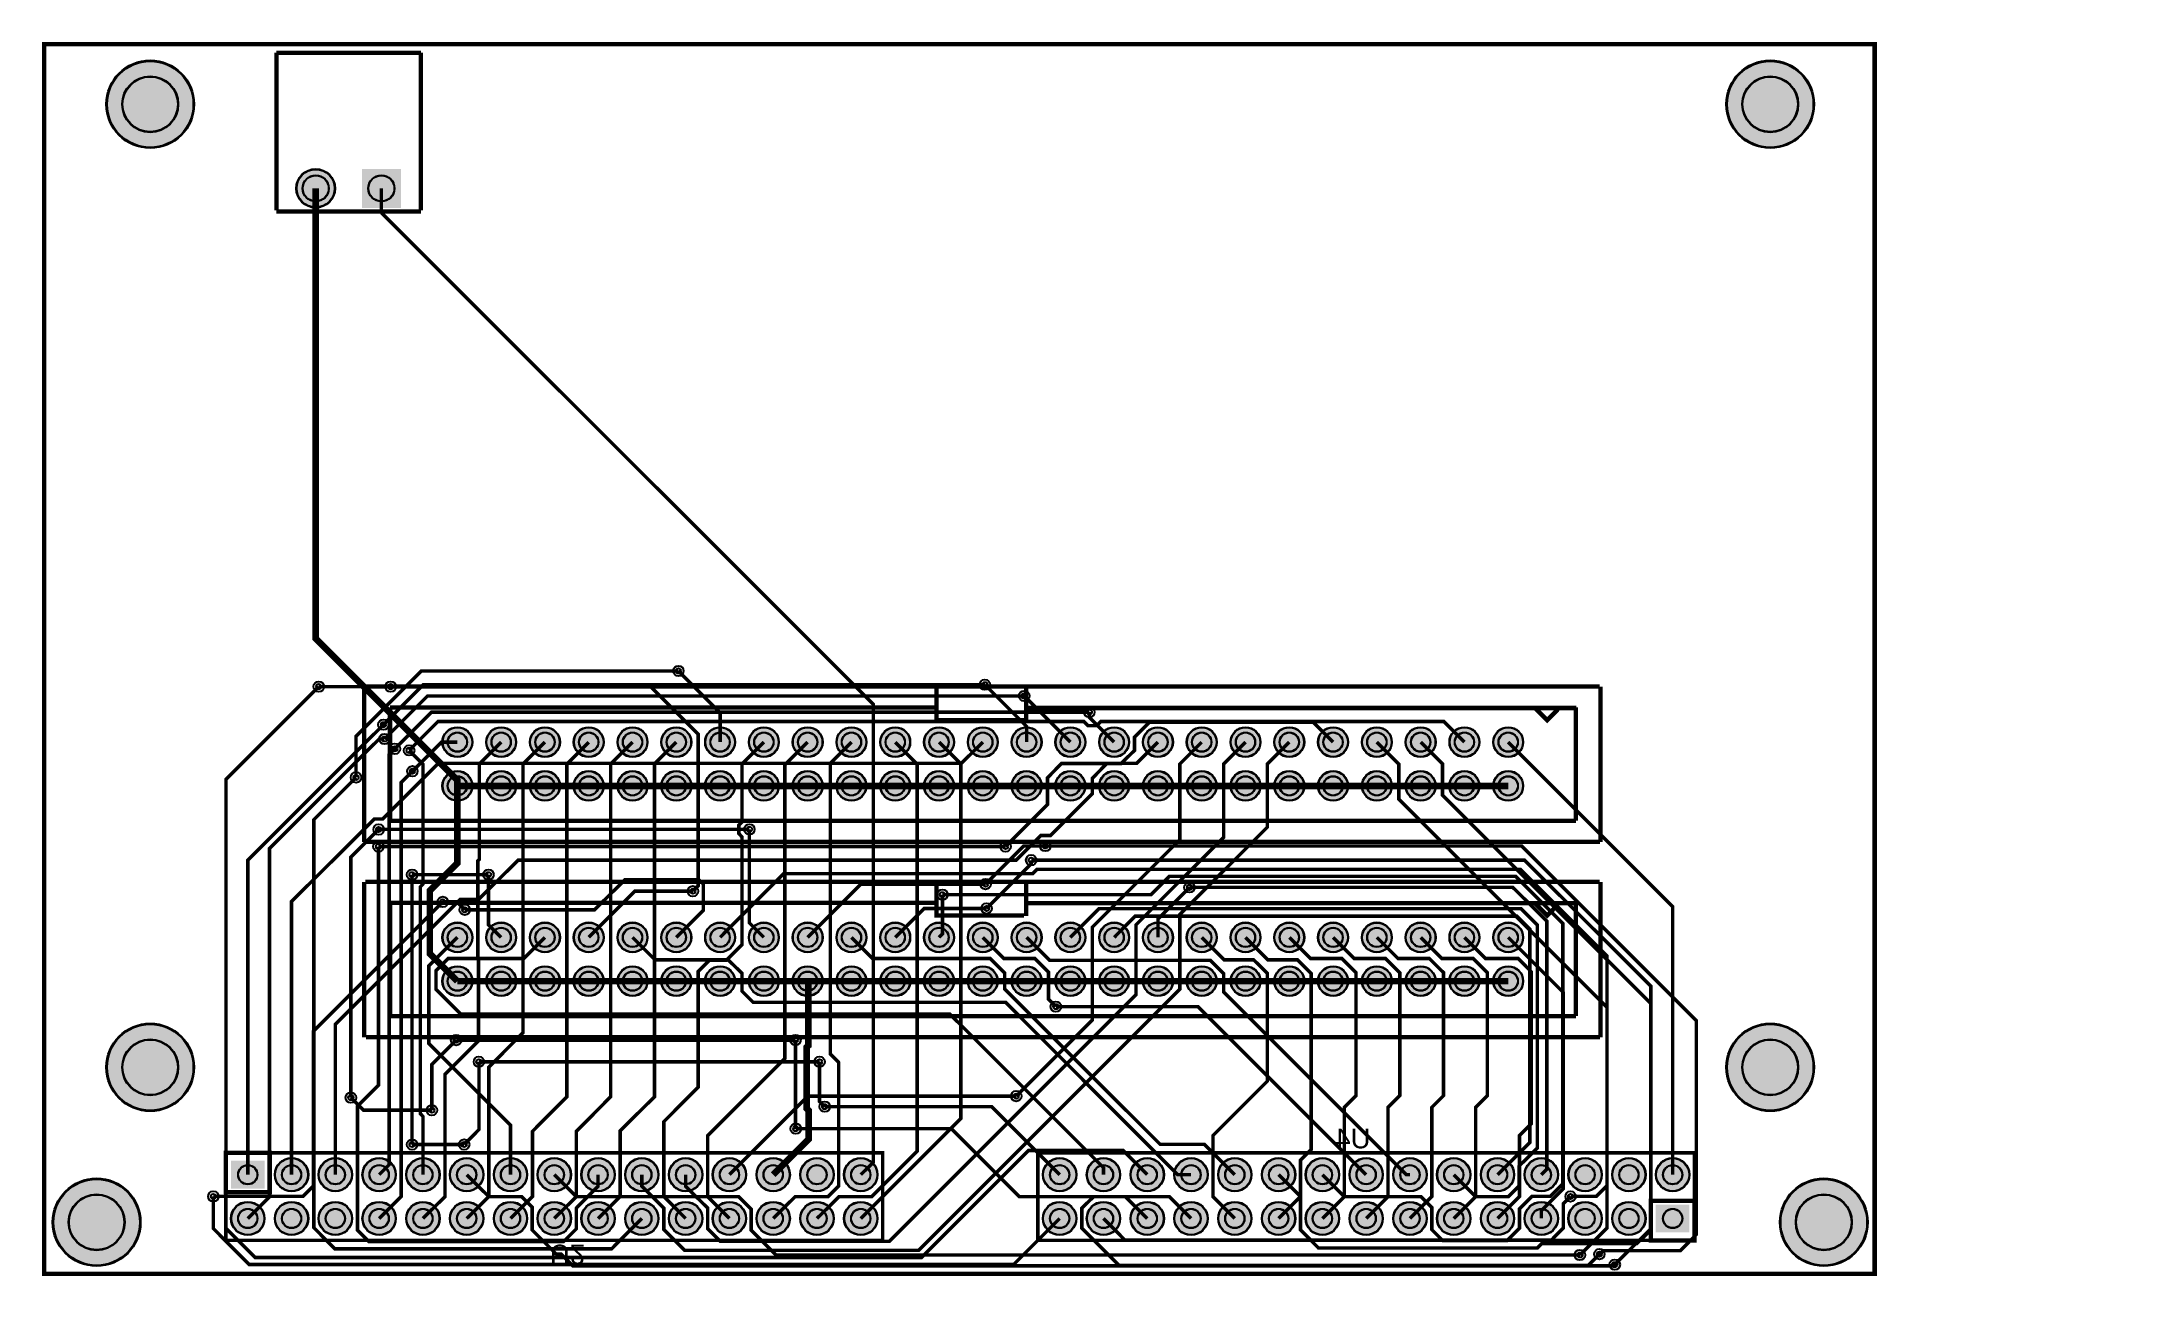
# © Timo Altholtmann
# Model space of a CAD drawing. Header units: millimetres. Extents: x 0 to 121, y 0 to 71.
import ezdxf

# ---------------------------------------------------------------- set-up
doc = ezdxf.new("R2010")
doc.units = ezdxf.units.MM
for name, color, linetype, true_color in [('BoardOutLine', 7, 'Continuous', 0xff00ff), ('BottomLayer', 7, 'Continuous', 0x0000ff), ('BottomSilkLayer', 7, 'Continuous', 0x66cc33), ('BottomSolderMaskLayer', 7, 'Continuous', 0xaa00ff), ('Hole', 7, 'Continuous', 0x222222), ('Multi-Layer', 7, 'Continuous', 0xc0c0c0), ('TopLayer', 7, 'Continuous', 0xff0000), ('TopSilkLayer', 7, 'Continuous', 0xffcc00), ('TopSolderMaskLayer', 7, 'Continuous', 0x800080)]:
    doc.layers.add(name, color=color, linetype=linetype, true_color=true_color)
doc.styles.get("Standard").update_dxf_attribs({"font": 'arial.ttf'})

msp = doc.modelspace()

# ---------------------------------------------------------------- texts
at = {"layer": 'BottomSilkLayer', "text_generation_flag": 2}
msp.add_text('U4', height=1.143, dxfattribs=at).set_placement((76.95, 7.29))
msp.add_text('U2', height=1.143, rotation=180, dxfattribs=at).set_placement((29.35, 1.7))

# ---------------------------------------------------------------- hatches: boundary and pattern name
at = {"layer": 'BottomSolderMaskLayer'}
for points in [[(3.61, 67.87, 1), (8.71, 67.87, 1)], [(97.59, 67.87, 1), (102.69, 67.87, 1)], [(14.64, 62.99, 1), (16.89, 62.99, 1)], [(20.7, 61.86), (18.45, 61.86), (18.45, 64.11), (20.7, 64.11)], [(23.1, 30.86, 1), (24.85, 30.86, 1)], [(25.64, 30.86, 1), (27.39, 30.86, 1)], [(28.18, 30.86, 1), (29.93, 30.86, 1)], [(30.72, 30.86, 1), (32.47, 30.86, 1)], [(33.26, 30.86, 1), (35.01, 30.86, 1)], [(35.8, 30.86, 1), (37.55, 30.86, 1)], [(38.34, 30.86, 1), (40.09, 30.86, 1)], [(40.88, 30.86, 1), (42.63, 30.86, 1)], [(43.42, 30.86, 1), (45.17, 30.86, 1)], [(45.96, 30.86, 1), (47.71, 30.86, 1)], [(48.5, 30.86, 1), (50.25, 30.86, 1)], [(51.04, 30.86, 1), (52.79, 30.86, 1)], [(53.58, 30.86, 1), (55.33, 30.86, 1)], [(56.12, 30.86, 1), (57.87, 30.86, 1)], [(58.66, 30.86, 1), (60.41, 30.86, 1)], [(61.2, 30.86, 1), (62.95, 30.86, 1)], [(63.74, 30.86, 1), (65.49, 30.86, 1)], [(66.28, 30.86, 1), (68.03, 30.86, 1)], [(68.82, 30.86, 1), (70.57, 30.86, 1)], [(71.36, 30.86, 1), (73.11, 30.86, 1)], [(73.9, 30.86, 1), (75.65, 30.86, 1)], [(76.44, 30.86, 1), (78.19, 30.86, 1)], [(78.98, 30.86, 1), (80.73, 30.86, 1)], [(81.52, 30.86, 1), (83.27, 30.86, 1)], [(84.06, 30.86, 1), (85.81, 30.86, 1)], [(23.1, 28.32, 1), (24.85, 28.32, 1)], [(25.64, 28.32, 1), (27.39, 28.32, 1)], [(28.18, 28.32, 1), (29.93, 28.32, 1)], [(30.72, 28.32, 1), (32.47, 28.32, 1)], [(33.26, 28.32, 1), (35.01, 28.32, 1)], [(35.8, 28.32, 1), (37.55, 28.32, 1)], [(38.34, 28.32, 1), (40.09, 28.32, 1)], [(40.88, 28.32, 1), (42.63, 28.32, 1)], [(43.42, 28.32, 1), (45.17, 28.32, 1)], [(45.96, 28.32, 1), (47.71, 28.32, 1)], [(48.5, 28.32, 1), (50.25, 28.32, 1)], [(51.04, 28.32, 1), (52.79, 28.32, 1)], [(53.58, 28.32, 1), (55.33, 28.32, 1)], [(56.12, 28.32, 1), (57.87, 28.32, 1)], [(58.66, 28.32, 1), (60.41, 28.32, 1)], [(61.2, 28.32, 1), (62.95, 28.32, 1)], [(63.74, 28.32, 1), (65.49, 28.32, 1)], [(66.28, 28.32, 1), (68.03, 28.32, 1)], [(68.82, 28.32, 1), (70.57, 28.32, 1)], [(71.36, 28.32, 1), (73.11, 28.32, 1)], [(73.9, 28.32, 1), (75.65, 28.32, 1)], [(76.44, 28.32, 1), (78.19, 28.32, 1)], [(78.98, 28.32, 1), (80.73, 28.32, 1)], [(81.52, 28.32, 1), (83.27, 28.32, 1)], [(84.06, 28.32, 1), (85.81, 28.32, 1)], [(23.1, 19.53, 1), (24.85, 19.53, 1)], [(25.64, 19.53, 1), (27.39, 19.53, 1)], [(28.18, 19.53, 1), (29.93, 19.53, 1)], [(30.72, 19.53, 1), (32.47, 19.53, 1)], [(33.26, 19.53, 1), (35.01, 19.53, 1)], [(35.8, 19.53, 1), (37.55, 19.53, 1)], [(38.34, 19.53, 1), (40.09, 19.53, 1)], [(40.88, 19.53, 1), (42.63, 19.53, 1)], [(43.42, 19.53, 1), (45.17, 19.53, 1)], [(45.96, 19.53, 1), (47.71, 19.53, 1)], [(48.5, 19.53, 1), (50.25, 19.53, 1)], [(51.04, 19.53, 1), (52.79, 19.53, 1)], [(53.58, 19.53, 1), (55.33, 19.53, 1)], [(56.12, 19.53, 1), (57.87, 19.53, 1)], [(58.66, 19.53, 1), (60.41, 19.53, 1)], [(61.2, 19.53, 1), (62.95, 19.53, 1)], [(63.74, 19.53, 1), (65.49, 19.53, 1)], [(66.28, 19.53, 1), (68.03, 19.53, 1)], [(68.82, 19.53, 1), (70.57, 19.53, 1)], [(71.36, 19.53, 1), (73.11, 19.53, 1)], [(73.9, 19.53, 1), (75.65, 19.53, 1)], [(76.44, 19.53, 1), (78.19, 19.53, 1)], [(78.98, 19.53, 1), (80.73, 19.53, 1)], [(81.52, 19.53, 1), (83.27, 19.53, 1)], [(84.06, 19.53, 1), (85.81, 19.53, 1)], [(23.1, 16.99, 1), (24.85, 16.99, 1)], [(25.64, 16.99, 1), (27.39, 16.99, 1)], [(28.18, 16.99, 1), (29.93, 16.99, 1)], [(30.72, 16.99, 1), (32.47, 16.99, 1)], [(33.26, 16.99, 1), (35.01, 16.99, 1)], [(35.8, 16.99, 1), (37.55, 16.99, 1)], [(38.34, 16.99, 1), (40.09, 16.99, 1)], [(40.88, 16.99, 1), (42.63, 16.99, 1)], [(43.42, 16.99, 1), (45.17, 16.99, 1)], [(45.96, 16.99, 1), (47.71, 16.99, 1)], [(48.5, 16.99, 1), (50.25, 16.99, 1)], [(51.04, 16.99, 1), (52.79, 16.99, 1)], [(53.58, 16.99, 1), (55.33, 16.99, 1)], [(56.12, 16.99, 1), (57.87, 16.99, 1)], [(58.66, 16.99, 1), (60.41, 16.99, 1)], [(61.2, 16.99, 1), (62.95, 16.99, 1)], [(63.74, 16.99, 1), (65.49, 16.99, 1)], [(66.28, 16.99, 1), (68.03, 16.99, 1)], [(68.82, 16.99, 1), (70.57, 16.99, 1)], [(71.36, 16.99, 1), (73.11, 16.99, 1)], [(73.9, 16.99, 1), (75.65, 16.99, 1)], [(76.44, 16.99, 1), (78.19, 16.99, 1)], [(78.98, 16.99, 1), (80.73, 16.99, 1)], [(81.52, 16.99, 1), (83.27, 16.99, 1)], [(84.06, 16.99, 1), (85.81, 16.99, 1)], [(3.61, 11.99, 1), (8.71, 11.99, 1)], [(97.59, 11.99, 1), (102.69, 11.99, 1)], [(10.85, 4.95), (12.8, 4.95), (12.8, 6.57), (10.85, 6.57)], [(13.39, 5.76, 1), (15.34, 5.76, 1)], [(15.93, 5.76, 1), (17.88, 5.76, 1)], [(18.47, 5.76, 1), (20.42, 5.76, 1)], [(21.01, 5.76, 1), (22.96, 5.76, 1)], [(23.55, 5.76, 1), (25.5, 5.76, 1)], [(26.09, 5.76, 1), (28.04, 5.76, 1)], [(28.63, 5.76, 1), (30.58, 5.76, 1)], [(31.17, 5.76, 1), (33.12, 5.76, 1)], [(33.71, 5.76, 1), (35.66, 5.76, 1)], [(36.25, 5.76, 1), (38.2, 5.76, 1)], [(38.79, 5.76, 1), (40.74, 5.76, 1)], [(41.33, 5.76, 1), (43.28, 5.76, 1)], [(43.87, 5.76, 1), (45.82, 5.76, 1)], [(46.41, 5.76, 1), (48.36, 5.76, 1)], [(57.94, 5.76, 1), (59.89, 5.76, 1)], [(60.48, 5.76, 1), (62.43, 5.76, 1)], [(63.02, 5.76, 1), (64.97, 5.76, 1)], [(65.56, 5.76, 1), (67.51, 5.76, 1)], [(68.1, 5.76, 1), (70.05, 5.76, 1)], [(70.64, 5.76, 1), (72.59, 5.76, 1)], [(73.18, 5.76, 1), (75.13, 5.76, 1)], [(75.72, 5.76, 1), (77.67, 5.76, 1)], [(78.26, 5.76, 1), (80.21, 5.76, 1)], [(80.8, 5.76, 1), (82.75, 5.76, 1)], [(83.34, 5.76, 1), (85.29, 5.76, 1)], [(85.88, 5.76, 1), (87.83, 5.76, 1)], [(88.42, 5.76, 1), (90.37, 5.76, 1)], [(90.96, 5.76, 1), (92.91, 5.76, 1)], [(93.5, 5.76, 1), (95.45, 5.76, 1)], [(0.5, 3, 1), (5.6, 3, 1)], [(100.7, 3, 1), (105.8, 3, 1)], [(10.85, 3.22, 1), (12.8, 3.22, 1)], [(13.39, 3.22, 1), (15.34, 3.22, 1)], [(15.93, 3.22, 1), (17.88, 3.22, 1)], [(18.47, 3.22, 1), (20.42, 3.22, 1)], [(21.01, 3.22, 1), (22.96, 3.22, 1)], [(23.55, 3.22, 1), (25.5, 3.22, 1)], [(26.09, 3.22, 1), (28.04, 3.22, 1)], [(28.63, 3.22, 1), (30.58, 3.22, 1)], [(31.17, 3.22, 1), (33.12, 3.22, 1)], [(33.71, 3.22, 1), (35.66, 3.22, 1)], [(36.25, 3.22, 1), (38.2, 3.22, 1)], [(38.79, 3.22, 1), (40.74, 3.22, 1)], [(41.33, 3.22, 1), (43.28, 3.22, 1)], [(43.87, 3.22, 1), (45.82, 3.22, 1)], [(46.41, 3.22, 1), (48.36, 3.22, 1)], [(57.94, 3.22, 1), (59.89, 3.22, 1)], [(60.48, 3.22, 1), (62.43, 3.22, 1)], [(63.02, 3.22, 1), (64.97, 3.22, 1)], [(65.56, 3.22, 1), (67.51, 3.22, 1)], [(68.1, 3.22, 1), (70.05, 3.22, 1)], [(70.64, 3.22, 1), (72.59, 3.22, 1)], [(73.18, 3.22, 1), (75.13, 3.22, 1)], [(75.72, 3.22, 1), (77.67, 3.22, 1)], [(78.26, 3.22, 1), (80.21, 3.22, 1)], [(80.8, 3.22, 1), (82.75, 3.22, 1)], [(83.34, 3.22, 1), (85.29, 3.22, 1)], [(85.88, 3.22, 1), (87.83, 3.22, 1)], [(88.42, 3.22, 1), (90.37, 3.22, 1)], [(90.96, 3.22, 1), (92.91, 3.22, 1)], [(95.45, 4.03), (93.5, 4.03), (93.5, 2.41), (95.45, 2.41)]]:
    msp.add_hatch(color=256, dxfattribs=at).paths.add_polyline_path(points)
at = {"layer": 'Multi-Layer'}
for points in [[(14.66, 62.99, 1), (16.86, 62.99, 1)], [(20.67, 61.89), (18.47, 61.89), (18.47, 64.09), (20.67, 64.09)], [(23.13, 30.86, 1), (24.83, 30.86, 1)], [(25.67, 30.86, 1), (27.37, 30.86, 1)], [(28.21, 30.86, 1), (29.91, 30.86, 1)], [(30.75, 30.86, 1), (32.45, 30.86, 1)], [(33.29, 30.86, 1), (34.99, 30.86, 1)], [(35.83, 30.86, 1), (37.53, 30.86, 1)], [(38.37, 30.86, 1), (40.07, 30.86, 1)], [(40.91, 30.86, 1), (42.61, 30.86, 1)], [(43.45, 30.86, 1), (45.15, 30.86, 1)], [(45.99, 30.86, 1), (47.69, 30.86, 1)], [(48.53, 30.86, 1), (50.23, 30.86, 1)], [(51.07, 30.86, 1), (52.77, 30.86, 1)], [(53.61, 30.86, 1), (55.31, 30.86, 1)], [(56.15, 30.86, 1), (57.85, 30.86, 1)], [(58.69, 30.86, 1), (60.39, 30.86, 1)], [(61.23, 30.86, 1), (62.93, 30.86, 1)], [(63.77, 30.86, 1), (65.47, 30.86, 1)], [(66.31, 30.86, 1), (68.01, 30.86, 1)], [(68.85, 30.86, 1), (70.55, 30.86, 1)], [(71.39, 30.86, 1), (73.09, 30.86, 1)], [(73.93, 30.86, 1), (75.63, 30.86, 1)], [(76.47, 30.86, 1), (78.17, 30.86, 1)], [(79.01, 30.86, 1), (80.71, 30.86, 1)], [(81.55, 30.86, 1), (83.25, 30.86, 1)], [(84.09, 30.86, 1), (85.79, 30.86, 1)], [(23.13, 28.32, 1), (24.83, 28.32, 1)], [(25.67, 28.32, 1), (27.37, 28.32, 1)], [(28.21, 28.32, 1), (29.91, 28.32, 1)], [(30.75, 28.32, 1), (32.45, 28.32, 1)], [(33.29, 28.32, 1), (34.99, 28.32, 1)], [(35.83, 28.32, 1), (37.53, 28.32, 1)], [(38.37, 28.32, 1), (40.07, 28.32, 1)], [(40.91, 28.32, 1), (42.61, 28.32, 1)], [(43.45, 28.32, 1), (45.15, 28.32, 1)], [(45.99, 28.32, 1), (47.69, 28.32, 1)], [(48.53, 28.32, 1), (50.23, 28.32, 1)], [(51.07, 28.32, 1), (52.77, 28.32, 1)], [(53.61, 28.32, 1), (55.31, 28.32, 1)], [(56.15, 28.32, 1), (57.85, 28.32, 1)], [(58.69, 28.32, 1), (60.39, 28.32, 1)], [(61.23, 28.32, 1), (62.93, 28.32, 1)], [(63.77, 28.32, 1), (65.47, 28.32, 1)], [(66.31, 28.32, 1), (68.01, 28.32, 1)], [(68.85, 28.32, 1), (70.55, 28.32, 1)], [(71.39, 28.32, 1), (73.09, 28.32, 1)], [(73.93, 28.32, 1), (75.63, 28.32, 1)], [(76.47, 28.32, 1), (78.17, 28.32, 1)], [(79.01, 28.32, 1), (80.71, 28.32, 1)], [(81.55, 28.32, 1), (83.25, 28.32, 1)], [(84.09, 28.32, 1), (85.79, 28.32, 1)], [(23.13, 19.53, 1), (24.83, 19.53, 1)], [(25.67, 19.53, 1), (27.37, 19.53, 1)], [(28.21, 19.53, 1), (29.91, 19.53, 1)], [(30.75, 19.53, 1), (32.45, 19.53, 1)], [(33.29, 19.53, 1), (34.99, 19.53, 1)], [(35.83, 19.53, 1), (37.53, 19.53, 1)], [(38.37, 19.53, 1), (40.07, 19.53, 1)], [(40.91, 19.53, 1), (42.61, 19.53, 1)], [(43.45, 19.53, 1), (45.15, 19.53, 1)], [(45.99, 19.53, 1), (47.69, 19.53, 1)], [(48.53, 19.53, 1), (50.23, 19.53, 1)], [(51.07, 19.53, 1), (52.77, 19.53, 1)], [(53.61, 19.53, 1), (55.31, 19.53, 1)], [(56.15, 19.53, 1), (57.85, 19.53, 1)], [(58.69, 19.53, 1), (60.39, 19.53, 1)], [(61.23, 19.53, 1), (62.93, 19.53, 1)], [(63.77, 19.53, 1), (65.47, 19.53, 1)], [(66.31, 19.53, 1), (68.01, 19.53, 1)], [(68.85, 19.53, 1), (70.55, 19.53, 1)], [(71.39, 19.53, 1), (73.09, 19.53, 1)], [(73.93, 19.53, 1), (75.63, 19.53, 1)], [(76.47, 19.53, 1), (78.17, 19.53, 1)], [(79.01, 19.53, 1), (80.71, 19.53, 1)], [(81.55, 19.53, 1), (83.25, 19.53, 1)], [(84.09, 19.53, 1), (85.79, 19.53, 1)], [(23.13, 16.99, 1), (24.83, 16.99, 1)], [(25.67, 16.99, 1), (27.37, 16.99, 1)], [(28.21, 16.99, 1), (29.91, 16.99, 1)], [(30.75, 16.99, 1), (32.45, 16.99, 1)], [(33.29, 16.99, 1), (34.99, 16.99, 1)], [(35.83, 16.99, 1), (37.53, 16.99, 1)], [(38.37, 16.99, 1), (40.07, 16.99, 1)], [(40.91, 16.99, 1), (42.61, 16.99, 1)], [(43.45, 16.99, 1), (45.15, 16.99, 1)], [(45.99, 16.99, 1), (47.69, 16.99, 1)], [(48.53, 16.99, 1), (50.23, 16.99, 1)], [(51.07, 16.99, 1), (52.77, 16.99, 1)], [(53.61, 16.99, 1), (55.31, 16.99, 1)], [(56.15, 16.99, 1), (57.85, 16.99, 1)], [(58.69, 16.99, 1), (60.39, 16.99, 1)], [(61.23, 16.99, 1), (62.93, 16.99, 1)], [(63.77, 16.99, 1), (65.47, 16.99, 1)], [(66.31, 16.99, 1), (68.01, 16.99, 1)], [(68.85, 16.99, 1), (70.55, 16.99, 1)], [(71.39, 16.99, 1), (73.09, 16.99, 1)], [(73.93, 16.99, 1), (75.63, 16.99, 1)], [(76.47, 16.99, 1), (78.17, 16.99, 1)], [(79.01, 16.99, 1), (80.71, 16.99, 1)], [(81.55, 16.99, 1), (83.25, 16.99, 1)], [(84.09, 16.99, 1), (85.79, 16.99, 1)], [(10.87, 4.97), (12.77, 4.97), (12.77, 6.55), (10.87, 6.55)], [(13.41, 5.76, 1), (15.31, 5.76, 1)], [(15.95, 5.76, 1), (17.85, 5.76, 1)], [(18.49, 5.76, 1), (20.39, 5.76, 1)], [(21.03, 5.76, 1), (22.93, 5.76, 1)], [(23.57, 5.76, 1), (25.47, 5.76, 1)], [(26.11, 5.76, 1), (28.01, 5.76, 1)], [(28.65, 5.76, 1), (30.55, 5.76, 1)], [(31.19, 5.76, 1), (33.09, 5.76, 1)], [(33.73, 5.76, 1), (35.63, 5.76, 1)], [(36.27, 5.76, 1), (38.17, 5.76, 1)], [(38.81, 5.76, 1), (40.71, 5.76, 1)], [(41.35, 5.76, 1), (43.25, 5.76, 1)], [(43.89, 5.76, 1), (45.79, 5.76, 1)], [(46.43, 5.76, 1), (48.33, 5.76, 1)], [(57.97, 5.76, 1), (59.87, 5.76, 1)], [(60.51, 5.76, 1), (62.41, 5.76, 1)], [(63.05, 5.76, 1), (64.95, 5.76, 1)], [(65.59, 5.76, 1), (67.49, 5.76, 1)], [(68.13, 5.76, 1), (70.03, 5.76, 1)], [(70.67, 5.76, 1), (72.57, 5.76, 1)], [(73.21, 5.76, 1), (75.11, 5.76, 1)], [(75.75, 5.76, 1), (77.65, 5.76, 1)], [(78.29, 5.76, 1), (80.19, 5.76, 1)], [(80.83, 5.76, 1), (82.73, 5.76, 1)], [(83.37, 5.76, 1), (85.27, 5.76, 1)], [(85.91, 5.76, 1), (87.81, 5.76, 1)], [(88.45, 5.76, 1), (90.35, 5.76, 1)], [(90.99, 5.76, 1), (92.89, 5.76, 1)], [(93.53, 5.76, 1), (95.43, 5.76, 1)], [(10.87, 3.22, 1), (12.77, 3.22, 1)], [(13.41, 3.22, 1), (15.31, 3.22, 1)], [(15.95, 3.22, 1), (17.85, 3.22, 1)], [(18.49, 3.22, 1), (20.39, 3.22, 1)], [(21.03, 3.22, 1), (22.93, 3.22, 1)], [(23.57, 3.22, 1), (25.47, 3.22, 1)], [(26.11, 3.22, 1), (28.01, 3.22, 1)], [(28.65, 3.22, 1), (30.55, 3.22, 1)], [(31.19, 3.22, 1), (33.09, 3.22, 1)], [(33.73, 3.22, 1), (35.63, 3.22, 1)], [(36.27, 3.22, 1), (38.17, 3.22, 1)], [(38.81, 3.22, 1), (40.71, 3.22, 1)], [(41.35, 3.22, 1), (43.25, 3.22, 1)], [(43.89, 3.22, 1), (45.79, 3.22, 1)], [(46.43, 3.22, 1), (48.33, 3.22, 1)], [(57.97, 3.22, 1), (59.87, 3.22, 1)], [(60.51, 3.22, 1), (62.41, 3.22, 1)], [(63.05, 3.22, 1), (64.95, 3.22, 1)], [(65.59, 3.22, 1), (67.49, 3.22, 1)], [(68.13, 3.22, 1), (70.03, 3.22, 1)], [(70.67, 3.22, 1), (72.57, 3.22, 1)], [(73.21, 3.22, 1), (75.11, 3.22, 1)], [(75.75, 3.22, 1), (77.65, 3.22, 1)], [(78.29, 3.22, 1), (80.19, 3.22, 1)], [(80.83, 3.22, 1), (82.73, 3.22, 1)], [(83.37, 3.22, 1), (85.27, 3.22, 1)], [(85.91, 3.22, 1), (87.81, 3.22, 1)], [(88.45, 3.22, 1), (90.35, 3.22, 1)], [(90.99, 3.22, 1), (92.89, 3.22, 1)], [(95.43, 4.01), (93.53, 4.01), (93.53, 2.43), (95.43, 2.43)]]:
    msp.add_hatch(color=256, dxfattribs=at).paths.add_polyline_path(points)
at = {"layer": 'TopSolderMaskLayer'}
for points in [[(3.61, 67.87, 1), (8.71, 67.87, 1)], [(97.59, 67.87, 1), (102.69, 67.87, 1)], [(14.64, 62.99, 1), (16.89, 62.99, 1)], [(20.7, 61.86), (18.45, 61.86), (18.45, 64.11), (20.7, 64.11)], [(23.1, 30.86, 1), (24.85, 30.86, 1)], [(25.64, 30.86, 1), (27.39, 30.86, 1)], [(28.18, 30.86, 1), (29.93, 30.86, 1)], [(30.72, 30.86, 1), (32.47, 30.86, 1)], [(33.26, 30.86, 1), (35.01, 30.86, 1)], [(35.8, 30.86, 1), (37.55, 30.86, 1)], [(38.34, 30.86, 1), (40.09, 30.86, 1)], [(40.88, 30.86, 1), (42.63, 30.86, 1)], [(43.42, 30.86, 1), (45.17, 30.86, 1)], [(45.96, 30.86, 1), (47.71, 30.86, 1)], [(48.5, 30.86, 1), (50.25, 30.86, 1)], [(51.04, 30.86, 1), (52.79, 30.86, 1)], [(53.58, 30.86, 1), (55.33, 30.86, 1)], [(56.12, 30.86, 1), (57.87, 30.86, 1)], [(58.66, 30.86, 1), (60.41, 30.86, 1)], [(61.2, 30.86, 1), (62.95, 30.86, 1)], [(63.74, 30.86, 1), (65.49, 30.86, 1)], [(66.28, 30.86, 1), (68.03, 30.86, 1)], [(68.82, 30.86, 1), (70.57, 30.86, 1)], [(71.36, 30.86, 1), (73.11, 30.86, 1)], [(73.9, 30.86, 1), (75.65, 30.86, 1)], [(76.44, 30.86, 1), (78.19, 30.86, 1)], [(78.98, 30.86, 1), (80.73, 30.86, 1)], [(81.52, 30.86, 1), (83.27, 30.86, 1)], [(84.06, 30.86, 1), (85.81, 30.86, 1)], [(23.1, 28.32, 1), (24.85, 28.32, 1)], [(25.64, 28.32, 1), (27.39, 28.32, 1)], [(28.18, 28.32, 1), (29.93, 28.32, 1)], [(30.72, 28.32, 1), (32.47, 28.32, 1)], [(33.26, 28.32, 1), (35.01, 28.32, 1)], [(35.8, 28.32, 1), (37.55, 28.32, 1)], [(38.34, 28.32, 1), (40.09, 28.32, 1)], [(40.88, 28.32, 1), (42.63, 28.32, 1)], [(43.42, 28.32, 1), (45.17, 28.32, 1)], [(45.96, 28.32, 1), (47.71, 28.32, 1)], [(48.5, 28.32, 1), (50.25, 28.32, 1)], [(51.04, 28.32, 1), (52.79, 28.32, 1)], [(53.58, 28.32, 1), (55.33, 28.32, 1)], [(56.12, 28.32, 1), (57.87, 28.32, 1)], [(58.66, 28.32, 1), (60.41, 28.32, 1)], [(61.2, 28.32, 1), (62.95, 28.32, 1)], [(63.74, 28.32, 1), (65.49, 28.32, 1)], [(66.28, 28.32, 1), (68.03, 28.32, 1)], [(68.82, 28.32, 1), (70.57, 28.32, 1)], [(71.36, 28.32, 1), (73.11, 28.32, 1)], [(73.9, 28.32, 1), (75.65, 28.32, 1)], [(76.44, 28.32, 1), (78.19, 28.32, 1)], [(78.98, 28.32, 1), (80.73, 28.32, 1)], [(81.52, 28.32, 1), (83.27, 28.32, 1)], [(84.06, 28.32, 1), (85.81, 28.32, 1)], [(23.1, 19.53, 1), (24.85, 19.53, 1)], [(25.64, 19.53, 1), (27.39, 19.53, 1)], [(28.18, 19.53, 1), (29.93, 19.53, 1)], [(30.72, 19.53, 1), (32.47, 19.53, 1)], [(33.26, 19.53, 1), (35.01, 19.53, 1)], [(35.8, 19.53, 1), (37.55, 19.53, 1)], [(38.34, 19.53, 1), (40.09, 19.53, 1)], [(40.88, 19.53, 1), (42.63, 19.53, 1)], [(43.42, 19.53, 1), (45.17, 19.53, 1)], [(45.96, 19.53, 1), (47.71, 19.53, 1)], [(48.5, 19.53, 1), (50.25, 19.53, 1)], [(51.04, 19.53, 1), (52.79, 19.53, 1)], [(53.58, 19.53, 1), (55.33, 19.53, 1)], [(56.12, 19.53, 1), (57.87, 19.53, 1)], [(58.66, 19.53, 1), (60.41, 19.53, 1)], [(61.2, 19.53, 1), (62.95, 19.53, 1)], [(63.74, 19.53, 1), (65.49, 19.53, 1)], [(66.28, 19.53, 1), (68.03, 19.53, 1)], [(68.82, 19.53, 1), (70.57, 19.53, 1)], [(71.36, 19.53, 1), (73.11, 19.53, 1)], [(73.9, 19.53, 1), (75.65, 19.53, 1)], [(76.44, 19.53, 1), (78.19, 19.53, 1)], [(78.98, 19.53, 1), (80.73, 19.53, 1)], [(81.52, 19.53, 1), (83.27, 19.53, 1)], [(84.06, 19.53, 1), (85.81, 19.53, 1)], [(23.1, 16.99, 1), (24.85, 16.99, 1)], [(25.64, 16.99, 1), (27.39, 16.99, 1)], [(28.18, 16.99, 1), (29.93, 16.99, 1)], [(30.72, 16.99, 1), (32.47, 16.99, 1)], [(33.26, 16.99, 1), (35.01, 16.99, 1)], [(35.8, 16.99, 1), (37.55, 16.99, 1)], [(38.34, 16.99, 1), (40.09, 16.99, 1)], [(40.88, 16.99, 1), (42.63, 16.99, 1)], [(43.42, 16.99, 1), (45.17, 16.99, 1)], [(45.96, 16.99, 1), (47.71, 16.99, 1)], [(48.5, 16.99, 1), (50.25, 16.99, 1)], [(51.04, 16.99, 1), (52.79, 16.99, 1)], [(53.58, 16.99, 1), (55.33, 16.99, 1)], [(56.12, 16.99, 1), (57.87, 16.99, 1)], [(58.66, 16.99, 1), (60.41, 16.99, 1)], [(61.2, 16.99, 1), (62.95, 16.99, 1)], [(63.74, 16.99, 1), (65.49, 16.99, 1)], [(66.28, 16.99, 1), (68.03, 16.99, 1)], [(68.82, 16.99, 1), (70.57, 16.99, 1)], [(71.36, 16.99, 1), (73.11, 16.99, 1)], [(73.9, 16.99, 1), (75.65, 16.99, 1)], [(76.44, 16.99, 1), (78.19, 16.99, 1)], [(78.98, 16.99, 1), (80.73, 16.99, 1)], [(81.52, 16.99, 1), (83.27, 16.99, 1)], [(84.06, 16.99, 1), (85.81, 16.99, 1)], [(3.61, 11.99, 1), (8.71, 11.99, 1)], [(97.59, 11.99, 1), (102.69, 11.99, 1)], [(10.85, 4.95), (12.8, 4.95), (12.8, 6.57), (10.85, 6.57)], [(13.39, 5.76, 1), (15.34, 5.76, 1)], [(15.93, 5.76, 1), (17.88, 5.76, 1)], [(18.47, 5.76, 1), (20.42, 5.76, 1)], [(21.01, 5.76, 1), (22.96, 5.76, 1)], [(23.55, 5.76, 1), (25.5, 5.76, 1)], [(26.09, 5.76, 1), (28.04, 5.76, 1)], [(28.63, 5.76, 1), (30.58, 5.76, 1)], [(31.17, 5.76, 1), (33.12, 5.76, 1)], [(33.71, 5.76, 1), (35.66, 5.76, 1)], [(36.25, 5.76, 1), (38.2, 5.76, 1)], [(38.79, 5.76, 1), (40.74, 5.76, 1)], [(41.33, 5.76, 1), (43.28, 5.76, 1)], [(43.87, 5.76, 1), (45.82, 5.76, 1)], [(46.41, 5.76, 1), (48.36, 5.76, 1)], [(57.94, 5.76, 1), (59.89, 5.76, 1)], [(60.48, 5.76, 1), (62.43, 5.76, 1)], [(63.02, 5.76, 1), (64.97, 5.76, 1)], [(65.56, 5.76, 1), (67.51, 5.76, 1)], [(68.1, 5.76, 1), (70.05, 5.76, 1)], [(70.64, 5.76, 1), (72.59, 5.76, 1)], [(73.18, 5.76, 1), (75.13, 5.76, 1)], [(75.72, 5.76, 1), (77.67, 5.76, 1)], [(78.26, 5.76, 1), (80.21, 5.76, 1)], [(80.8, 5.76, 1), (82.75, 5.76, 1)], [(83.34, 5.76, 1), (85.29, 5.76, 1)], [(85.88, 5.76, 1), (87.83, 5.76, 1)], [(88.42, 5.76, 1), (90.37, 5.76, 1)], [(90.96, 5.76, 1), (92.91, 5.76, 1)], [(93.5, 5.76, 1), (95.45, 5.76, 1)], [(0.5, 3, 1), (5.6, 3, 1)], [(100.7, 3, 1), (105.8, 3, 1)], [(10.85, 3.22, 1), (12.8, 3.22, 1)], [(13.39, 3.22, 1), (15.34, 3.22, 1)], [(15.93, 3.22, 1), (17.88, 3.22, 1)], [(18.47, 3.22, 1), (20.42, 3.22, 1)], [(21.01, 3.22, 1), (22.96, 3.22, 1)], [(23.55, 3.22, 1), (25.5, 3.22, 1)], [(26.09, 3.22, 1), (28.04, 3.22, 1)], [(28.63, 3.22, 1), (30.58, 3.22, 1)], [(31.17, 3.22, 1), (33.12, 3.22, 1)], [(33.71, 3.22, 1), (35.66, 3.22, 1)], [(36.25, 3.22, 1), (38.2, 3.22, 1)], [(38.79, 3.22, 1), (40.74, 3.22, 1)], [(41.33, 3.22, 1), (43.28, 3.22, 1)], [(43.87, 3.22, 1), (45.82, 3.22, 1)], [(46.41, 3.22, 1), (48.36, 3.22, 1)], [(57.94, 3.22, 1), (59.89, 3.22, 1)], [(60.48, 3.22, 1), (62.43, 3.22, 1)], [(63.02, 3.22, 1), (64.97, 3.22, 1)], [(65.56, 3.22, 1), (67.51, 3.22, 1)], [(68.1, 3.22, 1), (70.05, 3.22, 1)], [(70.64, 3.22, 1), (72.59, 3.22, 1)], [(73.18, 3.22, 1), (75.13, 3.22, 1)], [(75.72, 3.22, 1), (77.67, 3.22, 1)], [(78.26, 3.22, 1), (80.21, 3.22, 1)], [(80.8, 3.22, 1), (82.75, 3.22, 1)], [(83.34, 3.22, 1), (85.29, 3.22, 1)], [(85.88, 3.22, 1), (87.83, 3.22, 1)], [(88.42, 3.22, 1), (90.37, 3.22, 1)], [(90.96, 3.22, 1), (92.91, 3.22, 1)], [(95.45, 4.03), (93.5, 4.03), (93.5, 2.41), (95.45, 2.41)]]:
    msp.add_hatch(color=256, dxfattribs=at).paths.add_polyline_path(points)

# ---------------------------------------------------------------- linework, layer by layer
at = {"layer": 'BoardOutLine', "const_width": 0.254}
msp.add_lwpolyline([(106.2, 0), (0, 0), (0, 71.36), (106.2, 71.36), (106.2, 0)], close=True, dxfattribs=at)
at = {"layer": 'BottomLayer'}
for points, const_width in [([(23.98, 28.32), (23.98, 28.65), (15.76, 36.87), (15.76, 62.99)], 0.381), ([(19.57, 62.99), (19.57, 61.58)], 0.203), ([(19.57, 61.58), (48.11, 33.05), (48.11, 6.48), (47.38, 5.76)], 0.203), ([(15.94, 34.08), (10.56, 28.7), (10.56, 2.64), (12.25, 0.96), (50.91, 0.96), (57.11, 7.16), (62.6, 7.16), (64, 5.76)], 0.203), ([(37.64, 22.21), (37.95, 22.52), (37.95, 31.32), (35.19, 34.08), (20.11, 34.08)], 0.203), ([(39.22, 30.86), (39.22, 32.57), (36.8, 34.99)], 0.203), ([(54.58, 34.19), (57, 31.77), (57, 30.86)], 0.203), ([(59.54, 30.86), (56.86, 33.54)], 0.203), ([(19.69, 31.87), (11.82, 24.01), (11.82, 6.85)], 0.203), ([(74.78, 30.86), (73.62, 32.02), (64.13, 32.02), (63.26, 31.15), (63.26, 30.38), (62.49, 29.62), (59.03, 29.62), (58.21, 28.79), (58.21, 27.23), (58.21, 27.23), (55.78, 24.8)], 0.203), ([(62.08, 30.86), (60.64, 32.3), (60.64, 32.6)], 0.203), ([(19.75, 31.04), (19.44, 31.04), (13.08, 24.69), (13.08, 4.48), (11.82, 3.22)], 0.203), ([(19.44, 5.76), (20.02, 6.34), (20.02, 30.14), (20.35, 30.47)], 0.203), ([(21.18, 30.38), (21.98, 29.58), (21.98, 22.62), (21.83, 22.46), (21.83, 9.3), (21.98, 9.14), (21.98, 5.76)], 0.203), ([(26.52, 30.86), (25.25, 29.59), (25.25, 24.05), (25.17, 23.97), (25.17, 18.34), (25.2, 18.31), (25.2, 13.53), (23.26, 11.59), (23.26, 4.49), (21.98, 3.22)], 0.203), ([(29.06, 30.86), (27.79, 29.59), (27.79, 14), (25.8, 12), (25.8, 4.49), (24.52, 3.22)], 0.203), ([(31.6, 30.86), (30.33, 29.59), (30.33, 10.28), (28.34, 8.28), (28.34, 4.49), (27.06, 3.22)], 0.203), ([(34.14, 30.86), (32.87, 29.59), (32.87, 10.28), (30.88, 8.28), (30.88, 4.49), (29.6, 3.22)], 0.203), ([(36.68, 30.86), (35.41, 29.59), (35.41, 10.28), (33.42, 8.3), (33.42, 4.5), (32.14, 3.22)], 0.203), ([(72.24, 30.86), (70.97, 29.59), (70.97, 25.93), (65.89, 20.85), (65.89, 16.52), (50.74, 1.37), (37.16, 1.37), (35.96, 2.57), (35.96, 3.82), (34.68, 5.09), (34.68, 5.76)], 0.203), ([(41.76, 30.86), (40.49, 29.59), (40.49, 26.23), (40.31, 26.05), (40.31, 25.55), (40.49, 25.36), (40.49, 19.11), (39.58, 18.2), (38.6, 18.2), (37.95, 17.55), (37.95, 10.84), (35.96, 8.84), (35.96, 4.49), (37.22, 3.22)], 0.203), ([(69.7, 30.86), (68.43, 29.59), (68.43, 25.34), (63.35, 20.26), (63.35, 16.21), (49.03, 1.89), (39.24, 1.89), (38.5, 2.63), (38.5, 3.82), (37.22, 5.09), (37.22, 5.76)], 0.203), ([(44.3, 30.86), (42.98, 29.54), (42.98, 12.51), (38.5, 8.03), (38.5, 4.49), (39.76, 3.22)], 0.203), ([(42.3, 3.22), (43.58, 4.49), (45.49, 4.49), (46.1, 5.11), (46.1, 12.27), (45.61, 12.77), (45.61, 29.63), (46.84, 30.86)], 0.203), ([(44.84, 3.22), (46.12, 4.49), (48.02, 4.49), (50.65, 7.12), (50.65, 29.59), (49.38, 30.86)], 0.203), ([(51.92, 30.86), (53.19, 29.59), (53.19, 9.02), (47.38, 3.22)], 0.203), ([(67.16, 30.86), (65.89, 29.59), (65.89, 25.2), (60.81, 20.12), (60.81, 14.73), (56.4, 10.32)], 0.203), ([(77.32, 30.86), (78.59, 29.59), (78.59, 27.56), (90.67, 15.48), (90.67, 2.67), (89.1, 1.1)], 0.203), ([(79.86, 30.86), (81.13, 29.59), (81.13, 27.78), (93.22, 15.69), (93.22, 2.63), (91.12, 0.54)], 0.203), ([(84.94, 30.86), (94.48, 21.32), (94.48, 5.76)], 0.203), ([(19.44, 3.22), (20.72, 4.49), (20.72, 28.52), (21.37, 29.17)], 0.203), ([(34.68, 3.22), (32.93, 1.46), (16.87, 1.46), (15.65, 2.69), (15.65, 26.36), (18.1, 28.81)], 0.203), ([(23.98, 28.32), (23.98, 23.84), (22.38, 22.24), (22.38, 18.59), (23.98, 16.99)], 0.381), ([(59.54, 28.32), (62.08, 28.32)], 0.381), ([(74.78, 28.32), (77.32, 28.32)], 0.381), ([(19.41, 25.79), (17.8, 24.18), (17.8, 10.23)], 0.203), ([(41.76, 19.53), (40.92, 20.37), (40.92, 25.8)], 0.203), ([(32.14, 5.76), (32.14, 5.09), (30.88, 3.82), (30.88, 2.62), (30.13, 1.87), (18.86, 1.87), (18.18, 2.55), (18.18, 9.74), (19.4, 10.96), (19.4, 24.8)], 0.203), ([(54.62, 22.62), (56.83, 24.83), (58.09, 24.83)], 0.203), ([(21.35, 23.17), (21.35, 7.52), (21.35, 7.51)], 0.203), ([(26.52, 19.53), (25.78, 20.27), (25.78, 23.17)], 0.203), ([(54.68, 21.21), (57.27, 23.8), (57.27, 24.01)], 0.203), ([(51.92, 19.53), (52.12, 19.74), (52.12, 22.01)], 0.203), ([(64.62, 19.53), (64.62, 20.6), (66.45, 22.43)], 0.203), ([(24.41, 21.13), (23.95, 21.59), (23.13, 21.59)], 0.203), ([(58.7, 15.51), (58.27, 15.94), (58.27, 17.51), (57.48, 18.3), (55.69, 18.3), (54.46, 19.53)], 0.203), ([(67.16, 19.53), (68.46, 18.23), (70.17, 18.23), (70.97, 17.44), (70.97, 11.19), (67.81, 8.03), (67.81, 4.49), (69.08, 3.22)], 0.203), ([(69.7, 19.53), (71, 18.23), (72.71, 18.23), (73.51, 17.44), (73.51, 7.22), (72.89, 6.6), (72.89, 4.49), (71.62, 3.22)], 0.203), ([(72.24, 19.53), (73.47, 18.3), (75.29, 18.3), (76.11, 17.48), (76.11, 10.35), (75.43, 9.67), (75.43, 4.49), (74.16, 3.22)], 0.203), ([(74.78, 19.53), (76.01, 18.3), (77.83, 18.3), (78.65, 17.48), (78.65, 10.35), (77.97, 9.67), (77.97, 4.49), (76.7, 3.22)], 0.203), ([(77.32, 19.53), (78.55, 18.3), (80.37, 18.3), (81.19, 17.48), (81.19, 10.35), (80.51, 9.67), (80.51, 4.49), (79.24, 3.22)], 0.203), ([(79.86, 19.53), (81.09, 18.3), (82.91, 18.3), (83.73, 17.48), (83.73, 10.35), (83.05, 9.67), (83.05, 4.49), (81.78, 3.22)], 0.203), ([(82.4, 19.53), (83.63, 18.3), (85.52, 18.3), (86.27, 17.54), (86.27, 8.71), (85.59, 8.03), (85.59, 4.49), (84.32, 3.22)], 0.203), ([(84.94, 19.53), (88.13, 16.34), (88.13, 4.94), (86.86, 3.67), (86.86, 3.22)], 0.203), ([(39.22, 16.99), (41.76, 16.99)], 0.381), ([(42.3, 5.76), (44.36, 7.82), (44.36, 9.48), (44.24, 9.6), (44.24, 13.16), (44.34, 13.25), (44.34, 16.95), (44.3, 16.99)], 0.381), ([(54.46, 16.99), (57, 16.99)], 0.381), ([(67.16, 16.99), (69.7, 16.99)], 0.381), ([(22.5, 9.5), (22.5, 12.16), (23.91, 13.57)], 0.203), ([(43.59, 13.57), (43.59, 8.46), (43.61, 8.43)], 0.203), ([(24.37, 7.51), (25.23, 8.38), (25.23, 12.31)], 0.203), ([(45.29, 9.71), (44.99, 10.01), (44.99, 12.31)], 0.203), ([(11.82, 5.76), (11.82, 6.85)], 0.203), ([(58.92, 3.22), (56.25, 0.55), (11.9, 0.55), (9.82, 2.64), (9.82, 4.5)], 0.203), ([(66.54, 3.22), (65.27, 4.49), (60.89, 4.49), (60.2, 3.81), (60.2, 2.66), (62.38, 0.49), (89.57, 0.49), (90.23, 1.15)], 0.203), ([(88.56, 4.5), (88.14, 4.09), (88.14, 2.67), (87.44, 1.96), (62.71, 1.96), (61.46, 3.22)], 0.203)]:
    msp.add_lwpolyline(points, dxfattribs=dict(at, const_width=const_width))
at = {"layer": 'BottomSilkLayer'}
for points, const_width in [([(10.55, 4.75), (13.09, 4.75), (13.09, 7.03), (10.55, 7.03), (10.55, 4.75)], 0.254), ([(10.55, 1.95), (10.55, 7.03), (48.65, 7.03), (48.65, 1.95), (10.55, 1.95)], 0.203), ([(95.75, 7.03), (95.75, 1.95), (57.65, 1.95), (57.65, 7.03), (95.75, 7.03)], 0.203), ([(95.75, 4.24), (93.21, 4.24), (93.21, 1.95), (95.75, 1.95), (95.75, 4.24)], 0.254)]:
    msp.add_lwpolyline(points, close=True, dxfattribs=dict(at, const_width=const_width))
at = {"layer": 'BottomSolderMaskLayer'}
for centre, radius in [((6.16, 67.87), 2.55), ((100.14, 67.87), 2.55), ((6.16, 67.87), 1.63), ((100.14, 67.87), 1.63), ((15.76, 62.99), 1.13), ((15.76, 62.99), 0.767), ((19.57, 62.99), 0.767), ((23.98, 30.86), 0.875), ((26.52, 30.86), 0.875), ((29.06, 30.86), 0.875), ((31.6, 30.86), 0.875), ((34.14, 30.86), 0.875), ((36.68, 30.86), 0.875), ((39.22, 30.86), 0.875), ((41.76, 30.86), 0.875), ((44.3, 30.86), 0.875), ((46.84, 30.86), 0.875), ((49.38, 30.86), 0.875), ((51.92, 30.86), 0.875), ((54.46, 30.86), 0.875), ((57, 30.86), 0.875), ((59.54, 30.86), 0.875), ((62.08, 30.86), 0.875), ((64.62, 30.86), 0.875), ((67.16, 30.86), 0.875), ((69.7, 30.86), 0.875), ((72.24, 30.86), 0.875), ((74.78, 30.86), 0.875), ((77.32, 30.86), 0.875), ((79.86, 30.86), 0.875), ((82.4, 30.86), 0.875), ((84.94, 30.86), 0.875), ((23.98, 30.86), 0.566), ((26.52, 30.86), 0.566), ((29.06, 30.86), 0.566), ((31.6, 30.86), 0.566), ((34.14, 30.86), 0.566), ((36.68, 30.86), 0.566), ((39.22, 30.86), 0.566), ((41.76, 30.86), 0.566), ((44.3, 30.86), 0.566), ((46.84, 30.86), 0.566), ((49.38, 30.86), 0.566), ((51.92, 30.86), 0.566), ((54.46, 30.86), 0.566), ((57, 30.86), 0.566), ((59.54, 30.86), 0.566), ((62.08, 30.86), 0.566), ((64.62, 30.86), 0.566), ((67.16, 30.86), 0.566), ((69.7, 30.86), 0.566), ((72.24, 30.86), 0.566), ((74.78, 30.86), 0.566), ((77.32, 30.86), 0.566), ((79.86, 30.86), 0.566), ((82.4, 30.86), 0.566), ((84.94, 30.86), 0.566), ((23.98, 28.32), 0.875), ((26.52, 28.32), 0.875), ((29.06, 28.32), 0.875), ((31.6, 28.32), 0.875), ((34.14, 28.32), 0.875), ((36.68, 28.32), 0.875), ((39.22, 28.32), 0.875), ((41.76, 28.32), 0.875), ((44.3, 28.32), 0.875), ((46.84, 28.32), 0.875), ((49.38, 28.32), 0.875), ((51.92, 28.32), 0.875), ((54.46, 28.32), 0.875), ((57, 28.32), 0.875), ((59.54, 28.32), 0.875), ((62.08, 28.32), 0.875), ((64.62, 28.32), 0.875), ((67.16, 28.32), 0.875), ((69.7, 28.32), 0.875), ((72.24, 28.32), 0.875), ((74.78, 28.32), 0.875), ((77.32, 28.32), 0.875), ((79.86, 28.32), 0.875), ((82.4, 28.32), 0.875), ((84.94, 28.32), 0.875), ((23.98, 28.32), 0.566), ((26.52, 28.32), 0.566), ((29.06, 28.32), 0.566), ((31.6, 28.32), 0.566), ((34.14, 28.32), 0.566), ((36.68, 28.32), 0.566), ((39.22, 28.32), 0.566), ((41.76, 28.32), 0.566), ((44.3, 28.32), 0.566), ((46.84, 28.32), 0.566), ((49.38, 28.32), 0.566), ((51.92, 28.32), 0.566), ((54.46, 28.32), 0.566), ((57, 28.32), 0.566), ((59.54, 28.32), 0.566), ((62.08, 28.32), 0.566), ((64.62, 28.32), 0.566), ((67.16, 28.32), 0.566), ((69.7, 28.32), 0.566), ((72.24, 28.32), 0.566), ((74.78, 28.32), 0.566), ((77.32, 28.32), 0.566), ((79.86, 28.32), 0.566), ((82.4, 28.32), 0.566), ((84.94, 28.32), 0.566), ((23.98, 19.53), 0.875), ((23.98, 19.53), 0.566), ((26.52, 19.53), 0.875), ((26.52, 19.53), 0.566), ((29.06, 19.53), 0.875), ((29.06, 19.53), 0.566), ((31.6, 19.53), 0.875), ((31.6, 19.53), 0.566), ((34.14, 19.53), 0.875), ((34.14, 19.53), 0.566), ((36.68, 19.53), 0.875), ((36.68, 19.53), 0.566), ((39.22, 19.53), 0.875), ((39.22, 19.53), 0.566), ((41.76, 19.53), 0.875), ((41.76, 19.53), 0.566), ((44.3, 19.53), 0.875), ((44.3, 19.53), 0.566), ((46.84, 19.53), 0.875), ((46.84, 19.53), 0.566), ((49.38, 19.53), 0.875), ((49.38, 19.53), 0.566), ((51.92, 19.53), 0.875), ((51.92, 19.53), 0.566), ((54.46, 19.53), 0.875), ((54.46, 19.53), 0.566), ((57, 19.53), 0.875), ((57, 19.53), 0.566), ((59.54, 19.53), 0.875), ((59.54, 19.53), 0.566), ((62.08, 19.53), 0.875), ((62.08, 19.53), 0.566), ((64.62, 19.53), 0.875), ((64.62, 19.53), 0.566), ((67.16, 19.53), 0.875), ((67.16, 19.53), 0.566), ((69.7, 19.53), 0.875), ((69.7, 19.53), 0.566), ((72.24, 19.53), 0.875), ((72.24, 19.53), 0.566), ((74.78, 19.53), 0.875), ((74.78, 19.53), 0.566), ((77.32, 19.53), 0.875), ((77.32, 19.53), 0.566), ((79.86, 19.53), 0.875), ((79.86, 19.53), 0.566), ((82.4, 19.53), 0.875), ((82.4, 19.53), 0.566), ((84.94, 19.53), 0.875), ((84.94, 19.53), 0.566), ((23.98, 16.99), 0.875), ((23.98, 16.99), 0.566), ((26.52, 16.99), 0.875), ((26.52, 16.99), 0.566), ((29.06, 16.99), 0.875), ((29.06, 16.99), 0.566), ((31.6, 16.99), 0.875), ((31.6, 16.99), 0.566), ((34.14, 16.99), 0.875), ((34.14, 16.99), 0.566), ((36.68, 16.99), 0.875), ((36.68, 16.99), 0.566), ((39.22, 16.99), 0.875), ((39.22, 16.99), 0.566), ((41.76, 16.99), 0.875), ((41.76, 16.99), 0.566), ((44.3, 16.99), 0.875), ((44.3, 16.99), 0.566), ((46.84, 16.99), 0.875), ((46.84, 16.99), 0.566), ((49.38, 16.99), 0.875), ((49.38, 16.99), 0.566), ((51.92, 16.99), 0.875), ((51.92, 16.99), 0.566), ((54.46, 16.99), 0.875), ((54.46, 16.99), 0.566), ((57, 16.99), 0.875), ((57, 16.99), 0.566), ((59.54, 16.99), 0.875), ((59.54, 16.99), 0.566), ((62.08, 16.99), 0.875), ((62.08, 16.99), 0.566), ((64.62, 16.99), 0.875), ((64.62, 16.99), 0.566), ((67.16, 16.99), 0.875), ((67.16, 16.99), 0.566), ((69.7, 16.99), 0.875), ((69.7, 16.99), 0.566), ((72.24, 16.99), 0.875), ((72.24, 16.99), 0.566), ((74.78, 16.99), 0.875), ((74.78, 16.99), 0.566), ((77.32, 16.99), 0.875), ((77.32, 16.99), 0.566), ((79.86, 16.99), 0.875), ((79.86, 16.99), 0.566), ((82.4, 16.99), 0.875), ((82.4, 16.99), 0.566), ((84.94, 16.99), 0.875), ((84.94, 16.99), 0.566), ((6.16, 11.99), 2.55), ((6.16, 11.99), 1.63), ((100.14, 11.99), 2.55), ((100.14, 11.99), 1.63), ((11.82, 5.76), 0.565), ((14.36, 5.76), 0.975), ((14.36, 5.76), 0.565), ((16.9, 5.76), 0.975), ((16.9, 5.76), 0.565), ((19.44, 5.76), 0.975), ((19.44, 5.76), 0.565), ((21.98, 5.76), 0.975), ((21.98, 5.76), 0.565), ((24.52, 5.76), 0.975), ((24.52, 5.76), 0.565), ((27.06, 5.76), 0.975), ((27.06, 5.76), 0.565), ((29.6, 5.76), 0.975), ((29.6, 5.76), 0.565), ((32.14, 5.76), 0.975), ((32.14, 5.76), 0.565), ((34.68, 5.76), 0.975), ((34.68, 5.76), 0.565), ((37.22, 5.76), 0.975), ((37.22, 5.76), 0.565), ((39.76, 5.76), 0.975), ((39.76, 5.76), 0.565), ((42.3, 5.76), 0.975), ((42.3, 5.76), 0.565), ((44.84, 5.76), 0.975), ((44.84, 5.76), 0.565), ((47.38, 5.76), 0.975), ((47.38, 5.76), 0.565), ((58.92, 5.76), 0.975), ((58.92, 5.76), 0.565), ((61.46, 5.76), 0.975), ((61.46, 5.76), 0.565), ((64, 5.76), 0.975), ((64, 5.76), 0.565), ((66.54, 5.76), 0.975), ((66.54, 5.76), 0.565), ((69.08, 5.76), 0.975), ((69.08, 5.76), 0.565), ((71.62, 5.76), 0.975), ((71.62, 5.76), 0.565), ((74.16, 5.76), 0.975), ((74.16, 5.76), 0.565), ((76.7, 5.76), 0.975), ((76.7, 5.76), 0.565), ((79.24, 5.76), 0.975), ((79.24, 5.76), 0.565), ((81.78, 5.76), 0.975), ((81.78, 5.76), 0.565), ((84.32, 5.76), 0.975), ((84.32, 5.76), 0.565), ((86.86, 5.76), 0.975), ((86.86, 5.76), 0.565), ((89.4, 5.76), 0.975), ((89.4, 5.76), 0.565), ((91.94, 5.76), 0.975), ((91.94, 5.76), 0.565), ((94.48, 5.76), 0.975), ((94.48, 5.76), 0.565), ((3.05, 3), 2.55), ((103.25, 3), 2.55), ((3.05, 3), 1.63), ((11.82, 3.22), 0.975), ((11.82, 3.22), 0.565), ((14.36, 3.22), 0.975), ((14.36, 3.22), 0.565), ((16.9, 3.22), 0.975), ((16.9, 3.22), 0.565), ((19.44, 3.22), 0.975), ((19.44, 3.22), 0.565), ((21.98, 3.22), 0.975), ((21.98, 3.22), 0.565), ((24.52, 3.22), 0.975), ((24.52, 3.22), 0.565), ((27.06, 3.22), 0.975), ((27.06, 3.22), 0.565), ((29.6, 3.22), 0.975), ((29.6, 3.22), 0.565), ((32.14, 3.22), 0.975), ((32.14, 3.22), 0.565), ((34.68, 3.22), 0.975), ((34.68, 3.22), 0.565), ((37.22, 3.22), 0.975), ((37.22, 3.22), 0.565), ((39.76, 3.22), 0.975), ((39.76, 3.22), 0.565), ((42.3, 3.22), 0.975), ((42.3, 3.22), 0.565), ((44.84, 3.22), 0.975), ((44.84, 3.22), 0.565), ((47.38, 3.22), 0.975), ((47.38, 3.22), 0.565), ((58.92, 3.22), 0.975), ((58.92, 3.22), 0.565), ((61.46, 3.22), 0.975), ((61.46, 3.22), 0.565), ((64, 3.22), 0.975), ((64, 3.22), 0.565), ((66.54, 3.22), 0.975), ((66.54, 3.22), 0.565), ((69.08, 3.22), 0.975), ((69.08, 3.22), 0.565), ((71.62, 3.22), 0.975), ((71.62, 3.22), 0.565), ((74.16, 3.22), 0.975), ((74.16, 3.22), 0.565), ((76.7, 3.22), 0.975), ((76.7, 3.22), 0.565), ((79.24, 3.22), 0.975), ((79.24, 3.22), 0.565), ((81.78, 3.22), 0.975), ((81.78, 3.22), 0.565), ((84.32, 3.22), 0.975), ((84.32, 3.22), 0.565), ((86.86, 3.22), 0.975), ((86.86, 3.22), 0.565), ((89.4, 3.22), 0.975), ((89.4, 3.22), 0.565), ((91.94, 3.22), 0.975), ((91.94, 3.22), 0.565), ((94.48, 3.22), 0.565), ((103.25, 3), 1.63)]:
    msp.add_circle(centre, radius, dxfattribs=at)
at = {"layer": 'Hole'}
for centre in [(15.94, 34.08), (20.11, 34.08), (36.8, 34.99), (54.58, 34.19), (56.86, 33.54), (19.69, 31.87), (60.64, 32.6), (19.75, 31.04), (20.35, 30.47), (21.18, 30.38), (21.37, 29.17), (18.1, 28.81), (19.41, 25.79), (40.92, 25.8), (19.4, 24.8), (55.78, 24.8), (58.09, 24.83), (21.35, 23.17), (25.78, 23.17), (57.27, 24.01), (37.64, 22.21), (52.12, 22.01), (54.62, 22.62), (66.45, 22.43), (23.13, 21.59), (24.41, 21.13), (54.68, 21.21), (58.7, 15.51), (23.91, 13.57), (43.59, 13.57), (25.23, 12.31), (44.99, 12.31), (17.8, 10.23), (45.29, 9.71), (56.4, 10.32), (22.5, 9.5), (43.61, 8.43), (21.35, 7.51), (24.37, 7.51), (9.82, 4.5), (88.56, 4.5), (89.1, 1.1), (90.23, 1.15), (91.12, 0.54)]:
    msp.add_circle(centre, 0.152, dxfattribs=at)
at = {"layer": 'Multi-Layer'}
for centre, radius in [((6.16, 67.87), 2.5), ((6.16, 67.87), 1.6), ((100.14, 67.87), 2.5), ((100.14, 67.87), 1.6), ((15.76, 62.99), 1.1), ((15.76, 62.99), 0.75), ((19.57, 62.99), 0.75), ((36.8, 34.99), 0.305), ((15.94, 34.08), 0.305), ((20.11, 34.08), 0.305), ((54.58, 34.19), 0.305), ((56.86, 33.54), 0.305), ((60.64, 32.6), 0.305), ((19.69, 31.87), 0.305), ((23.98, 30.86), 0.85), ((26.52, 30.86), 0.85), ((29.06, 30.86), 0.85), ((31.6, 30.86), 0.85), ((34.14, 30.86), 0.85), ((36.68, 30.86), 0.85), ((39.22, 30.86), 0.85), ((41.76, 30.86), 0.85), ((44.3, 30.86), 0.85), ((46.84, 30.86), 0.85), ((49.38, 30.86), 0.85), ((51.92, 30.86), 0.85), ((54.46, 30.86), 0.85), ((57, 30.86), 0.85), ((59.54, 30.86), 0.85), ((62.08, 30.86), 0.85), ((64.62, 30.86), 0.85), ((67.16, 30.86), 0.85), ((69.7, 30.86), 0.85), ((72.24, 30.86), 0.85), ((74.78, 30.86), 0.85), ((77.32, 30.86), 0.85), ((79.86, 30.86), 0.85), ((82.4, 30.86), 0.85), ((84.94, 30.86), 0.85), ((19.75, 31.04), 0.305), ((20.35, 30.47), 0.305), ((21.18, 30.38), 0.305), ((23.98, 30.86), 0.55), ((26.52, 30.86), 0.55), ((29.06, 30.86), 0.55), ((31.6, 30.86), 0.55), ((34.14, 30.86), 0.55), ((36.68, 30.86), 0.55), ((39.22, 30.86), 0.55), ((41.76, 30.86), 0.55), ((44.3, 30.86), 0.55), ((46.84, 30.86), 0.55), ((49.38, 30.86), 0.55), ((51.92, 30.86), 0.55), ((54.46, 30.86), 0.55), ((57, 30.86), 0.55), ((59.54, 30.86), 0.55), ((62.08, 30.86), 0.55), ((64.62, 30.86), 0.55), ((67.16, 30.86), 0.55), ((69.7, 30.86), 0.55), ((72.24, 30.86), 0.55), ((74.78, 30.86), 0.55), ((77.32, 30.86), 0.55), ((79.86, 30.86), 0.55), ((82.4, 30.86), 0.55), ((84.94, 30.86), 0.55), ((21.37, 29.17), 0.305), ((23.98, 28.32), 0.85), ((26.52, 28.32), 0.85), ((29.06, 28.32), 0.85), ((31.6, 28.32), 0.85), ((34.14, 28.32), 0.85), ((36.68, 28.32), 0.85), ((39.22, 28.32), 0.85), ((41.76, 28.32), 0.85), ((44.3, 28.32), 0.85), ((46.84, 28.32), 0.85), ((49.38, 28.32), 0.85), ((51.92, 28.32), 0.85), ((54.46, 28.32), 0.85), ((57, 28.32), 0.85), ((59.54, 28.32), 0.85), ((62.08, 28.32), 0.85), ((64.62, 28.32), 0.85), ((67.16, 28.32), 0.85), ((69.7, 28.32), 0.85), ((72.24, 28.32), 0.85), ((74.78, 28.32), 0.85), ((77.32, 28.32), 0.85), ((79.86, 28.32), 0.85), ((82.4, 28.32), 0.85), ((84.94, 28.32), 0.85), ((18.1, 28.81), 0.305), ((23.98, 28.32), 0.55), ((26.52, 28.32), 0.55), ((29.06, 28.32), 0.55), ((31.6, 28.32), 0.55), ((34.14, 28.32), 0.55), ((36.68, 28.32), 0.55), ((39.22, 28.32), 0.55), ((41.76, 28.32), 0.55), ((44.3, 28.32), 0.55), ((46.84, 28.32), 0.55), ((49.38, 28.32), 0.55), ((51.92, 28.32), 0.55), ((54.46, 28.32), 0.55), ((57, 28.32), 0.55), ((59.54, 28.32), 0.55), ((62.08, 28.32), 0.55), ((64.62, 28.32), 0.55), ((67.16, 28.32), 0.55), ((69.7, 28.32), 0.55), ((72.24, 28.32), 0.55), ((74.78, 28.32), 0.55), ((77.32, 28.32), 0.55), ((79.86, 28.32), 0.55), ((82.4, 28.32), 0.55), ((84.94, 28.32), 0.55), ((19.41, 25.79), 0.305), ((40.92, 25.8), 0.305), ((19.4, 24.8), 0.305), ((55.78, 24.8), 0.305), ((57.27, 24.01), 0.305), ((58.09, 24.83), 0.305), ((21.35, 23.17), 0.305), ((25.78, 23.17), 0.305), ((23.13, 21.59), 0.305), ((37.64, 22.21), 0.305), ((52.12, 22.01), 0.305), ((54.62, 22.62), 0.305), ((66.45, 22.43), 0.305), ((24.41, 21.13), 0.305), ((54.68, 21.21), 0.305), ((23.98, 19.53), 0.85), ((23.98, 19.53), 0.55), ((26.52, 19.53), 0.85), ((26.52, 19.53), 0.55), ((29.06, 19.53), 0.85), ((29.06, 19.53), 0.55), ((31.6, 19.53), 0.85), ((31.6, 19.53), 0.55), ((34.14, 19.53), 0.85), ((34.14, 19.53), 0.55), ((36.68, 19.53), 0.85), ((36.68, 19.53), 0.55), ((39.22, 19.53), 0.85), ((39.22, 19.53), 0.55), ((41.76, 19.53), 0.85), ((41.76, 19.53), 0.55), ((44.3, 19.53), 0.85), ((44.3, 19.53), 0.55), ((46.84, 19.53), 0.85), ((46.84, 19.53), 0.55), ((49.38, 19.53), 0.85), ((49.38, 19.53), 0.55), ((51.92, 19.53), 0.85), ((51.92, 19.53), 0.55), ((54.46, 19.53), 0.85), ((54.46, 19.53), 0.55), ((57, 19.53), 0.85), ((57, 19.53), 0.55), ((59.54, 19.53), 0.85), ((59.54, 19.53), 0.55), ((62.08, 19.53), 0.85), ((62.08, 19.53), 0.55), ((64.62, 19.53), 0.85), ((64.62, 19.53), 0.55), ((67.16, 19.53), 0.85), ((67.16, 19.53), 0.55), ((69.7, 19.53), 0.85), ((69.7, 19.53), 0.55), ((72.24, 19.53), 0.85), ((72.24, 19.53), 0.55), ((74.78, 19.53), 0.85), ((74.78, 19.53), 0.55), ((77.32, 19.53), 0.85), ((77.32, 19.53), 0.55), ((79.86, 19.53), 0.85), ((79.86, 19.53), 0.55), ((82.4, 19.53), 0.85), ((82.4, 19.53), 0.55), ((84.94, 19.53), 0.85), ((84.94, 19.53), 0.55), ((23.98, 16.99), 0.85), ((23.98, 16.99), 0.55), ((26.52, 16.99), 0.85), ((26.52, 16.99), 0.55), ((29.06, 16.99), 0.85), ((29.06, 16.99), 0.55), ((31.6, 16.99), 0.85), ((31.6, 16.99), 0.55), ((34.14, 16.99), 0.85), ((34.14, 16.99), 0.55), ((36.68, 16.99), 0.85), ((36.68, 16.99), 0.55), ((39.22, 16.99), 0.85), ((39.22, 16.99), 0.55), ((41.76, 16.99), 0.85), ((41.76, 16.99), 0.55), ((44.3, 16.99), 0.85), ((44.3, 16.99), 0.55), ((46.84, 16.99), 0.85), ((46.84, 16.99), 0.55), ((49.38, 16.99), 0.85), ((49.38, 16.99), 0.55), ((51.92, 16.99), 0.85), ((51.92, 16.99), 0.55), ((54.46, 16.99), 0.85), ((54.46, 16.99), 0.55), ((57, 16.99), 0.85), ((57, 16.99), 0.55), ((59.54, 16.99), 0.85), ((59.54, 16.99), 0.55), ((62.08, 16.99), 0.85), ((62.08, 16.99), 0.55), ((64.62, 16.99), 0.85), ((64.62, 16.99), 0.55), ((67.16, 16.99), 0.85), ((67.16, 16.99), 0.55), ((69.7, 16.99), 0.85), ((69.7, 16.99), 0.55), ((72.24, 16.99), 0.85), ((72.24, 16.99), 0.55), ((74.78, 16.99), 0.85), ((74.78, 16.99), 0.55), ((77.32, 16.99), 0.85), ((77.32, 16.99), 0.55), ((79.86, 16.99), 0.85), ((79.86, 16.99), 0.55), ((82.4, 16.99), 0.85), ((82.4, 16.99), 0.55), ((84.94, 16.99), 0.85), ((84.94, 16.99), 0.55), ((58.7, 15.51), 0.305), ((6.16, 11.99), 2.5), ((6.16, 11.99), 1.6), ((23.91, 13.57), 0.305), ((43.59, 13.57), 0.305), ((100.14, 11.99), 2.5), ((100.14, 11.99), 1.6), ((25.23, 12.31), 0.305), ((44.99, 12.31), 0.305), ((17.8, 10.23), 0.305), ((22.5, 9.5), 0.305), ((45.29, 9.71), 0.305), ((56.4, 10.32), 0.305), ((43.61, 8.43), 0.305), ((21.35, 7.51), 0.305), ((24.37, 7.51), 0.305), ((11.82, 5.76), 0.55), ((14.36, 5.76), 0.95), ((14.36, 5.76), 0.55), ((16.9, 5.76), 0.95), ((16.9, 5.76), 0.55), ((19.44, 5.76), 0.95), ((19.44, 5.76), 0.55), ((21.98, 5.76), 0.95), ((21.98, 5.76), 0.55), ((24.52, 5.76), 0.95), ((24.52, 5.76), 0.55), ((27.06, 5.76), 0.95), ((27.06, 5.76), 0.55), ((29.6, 5.76), 0.95), ((29.6, 5.76), 0.55), ((32.14, 5.76), 0.95), ((32.14, 5.76), 0.55), ((34.68, 5.76), 0.95), ((34.68, 5.76), 0.55), ((37.22, 5.76), 0.95), ((37.22, 5.76), 0.55), ((39.76, 5.76), 0.95), ((39.76, 5.76), 0.55), ((42.3, 5.76), 0.95), ((42.3, 5.76), 0.55), ((44.84, 5.76), 0.95), ((44.84, 5.76), 0.55), ((47.38, 5.76), 0.95), ((47.38, 5.76), 0.55), ((58.92, 5.76), 0.95), ((58.92, 5.76), 0.55), ((61.46, 5.76), 0.95), ((61.46, 5.76), 0.55), ((64, 5.76), 0.95), ((64, 5.76), 0.55), ((66.54, 5.76), 0.95), ((66.54, 5.76), 0.55), ((69.08, 5.76), 0.95), ((69.08, 5.76), 0.55), ((71.62, 5.76), 0.95), ((71.62, 5.76), 0.55), ((74.16, 5.76), 0.95), ((74.16, 5.76), 0.55), ((76.7, 5.76), 0.95), ((76.7, 5.76), 0.55), ((79.24, 5.76), 0.95), ((79.24, 5.76), 0.55), ((81.78, 5.76), 0.95), ((81.78, 5.76), 0.55), ((84.32, 5.76), 0.95), ((84.32, 5.76), 0.55), ((86.86, 5.76), 0.95), ((86.86, 5.76), 0.55), ((89.4, 5.76), 0.95), ((89.4, 5.76), 0.55), ((91.94, 5.76), 0.95), ((91.94, 5.76), 0.55), ((94.48, 5.76), 0.95), ((94.48, 5.76), 0.55), ((3.05, 3), 2.5), ((103.25, 3), 2.5), ((3.05, 3), 1.6), ((9.82, 4.5), 0.305), ((11.82, 3.22), 0.95), ((11.82, 3.22), 0.55), ((14.36, 3.22), 0.95), ((14.36, 3.22), 0.55), ((16.9, 3.22), 0.95), ((16.9, 3.22), 0.55), ((19.44, 3.22), 0.95), ((19.44, 3.22), 0.55), ((21.98, 3.22), 0.95), ((21.98, 3.22), 0.55), ((24.52, 3.22), 0.95), ((24.52, 3.22), 0.55), ((27.06, 3.22), 0.95), ((27.06, 3.22), 0.55), ((29.6, 3.22), 0.95), ((29.6, 3.22), 0.55), ((32.14, 3.22), 0.95), ((32.14, 3.22), 0.55), ((34.68, 3.22), 0.95), ((34.68, 3.22), 0.55), ((37.22, 3.22), 0.95), ((37.22, 3.22), 0.55), ((39.76, 3.22), 0.95), ((39.76, 3.22), 0.55), ((42.3, 3.22), 0.95), ((42.3, 3.22), 0.55), ((44.84, 3.22), 0.95), ((44.84, 3.22), 0.55), ((47.38, 3.22), 0.95), ((47.38, 3.22), 0.55), ((58.92, 3.22), 0.95), ((58.92, 3.22), 0.55), ((61.46, 3.22), 0.95), ((61.46, 3.22), 0.55), ((64, 3.22), 0.95), ((64, 3.22), 0.55), ((66.54, 3.22), 0.95), ((66.54, 3.22), 0.55), ((69.08, 3.22), 0.95), ((69.08, 3.22), 0.55), ((71.62, 3.22), 0.95), ((71.62, 3.22), 0.55), ((74.16, 3.22), 0.95), ((74.16, 3.22), 0.55), ((76.7, 3.22), 0.95), ((76.7, 3.22), 0.55), ((79.24, 3.22), 0.95), ((79.24, 3.22), 0.55), ((81.78, 3.22), 0.95), ((81.78, 3.22), 0.55), ((84.32, 3.22), 0.95), ((84.32, 3.22), 0.55), ((86.86, 3.22), 0.95), ((86.86, 3.22), 0.55), ((88.56, 4.5), 0.305), ((89.4, 3.22), 0.95), ((89.4, 3.22), 0.55), ((91.94, 3.22), 0.95), ((91.94, 3.22), 0.55), ((94.48, 3.22), 0.55), ((103.25, 3), 1.6), ((89.1, 1.1), 0.305), ((90.23, 1.15), 0.305), ((91.12, 0.54), 0.305)]:
    msp.add_circle(centre, radius, dxfattribs=at)
at = {"layer": 'TopLayer'}
for points, const_width in [([(15.94, 34.08), (20.11, 34.08)], 0.203), ([(36.8, 34.99), (21.89, 34.99), (18.1, 31.2), (18.1, 28.81)], 0.203), ([(54.58, 34.19), (22, 34.19), (19.69, 31.87)], 0.203), ([(56.86, 33.54), (22.25, 33.54), (19.75, 31.04)], 0.203), ([(60.64, 32.6), (22.48, 32.6), (20.35, 30.47)], 0.203), ([(21.18, 30.38), (22.86, 32.06), (60.32, 32.06), (60.56, 31.81), (61.07, 31.81), (61.31, 32.06), (81.2, 32.06), (82.4, 30.86)], 0.203), ([(14.36, 5.76), (14.36, 21.61), (19.16, 26.4), (19.64, 26.4), (22.87, 29.63), (53.22, 29.63), (54.46, 30.86)], 0.203), ([(64.62, 30.86), (63.38, 29.63), (61.67, 29.63), (60.81, 28.76), (60.81, 27.87), (58.38, 25.44), (57.83, 25.44), (56.4, 24.01), (56.4, 24.01), (27.5, 24.01), (25.22, 21.74), (24.16, 21.74), (16.9, 14.48), (16.9, 5.76)], 0.203), ([(23.98, 30.86), (23.06, 30.86), (21.37, 29.17)], 0.203), ([(23.98, 28.32), (26.52, 28.32)], 0.381), ([(26.52, 28.32), (29.06, 28.32)], 0.381), ([(29.06, 28.32), (31.6, 28.32)], 0.381), ([(31.6, 28.32), (34.14, 28.32)], 0.381), ([(34.14, 28.32), (36.68, 28.32)], 0.381), ([(36.68, 28.32), (39.22, 28.32)], 0.381), ([(39.22, 28.32), (41.76, 28.32)], 0.381), ([(41.76, 28.32), (44.3, 28.32)], 0.381), ([(44.3, 28.32), (46.84, 28.32)], 0.381), ([(46.84, 28.32), (49.38, 28.32)], 0.381), ([(49.38, 28.32), (51.92, 28.32)], 0.381), ([(51.92, 28.32), (54.46, 28.32)], 0.381), ([(54.46, 28.32), (57, 28.32)], 0.381), ([(57, 28.32), (59.54, 28.32)], 0.381), ([(62.08, 28.32), (64.62, 28.32)], 0.381), ([(64.62, 28.32), (67.16, 28.32)], 0.381), ([(67.16, 28.32), (69.7, 28.32)], 0.381), ([(69.7, 28.32), (72.24, 28.32)], 0.381), ([(72.24, 28.32), (74.78, 28.32)], 0.381), ([(77.32, 28.32), (79.86, 28.32)], 0.381), ([(79.86, 28.32), (82.4, 28.32)], 0.381), ([(82.4, 28.32), (84.94, 28.32)], 0.381), ([(40.92, 25.8), (19.42, 25.8), (19.41, 25.79)], 0.203), ([(55.78, 24.8), (19.4, 24.8)], 0.203), ([(90.23, 1.15), (90.44, 1.35), (94.92, 1.35), (95.85, 2.29), (95.85, 14.7), (85.72, 24.83), (58.09, 24.83)], 0.203), ([(25.78, 23.17), (21.35, 23.17)], 0.203), ([(88.56, 4.5), (90.05, 4.5), (90.67, 5.12), (90.67, 18.46), (85.65, 23.48), (57.6, 23.48), (57.35, 23.23), (42.91, 23.23), (39.22, 19.53)], 0.203), ([(74.16, 5.76), (75.43, 4.49), (79.87, 4.49), (80.51, 3.85), (80.51, 2.57), (81.15, 1.93), (84.86, 1.93), (85.59, 2.66), (85.59, 3.78), (86.32, 4.5), (87.38, 4.5), (88.11, 5.24), (88.11, 20.34), (85.38, 23.07), (65.28, 23.07), (64.22, 22.01), (52.12, 22.01)], 0.203), ([(71.62, 5.76), (72.89, 4.49), (72.89, 2.56), (73.93, 1.51), (86.64, 1.51), (86.88, 1.76), (92.4, 1.76), (93.21, 2.56), (93.21, 16.7), (85.89, 24.01), (57.27, 24.01)], 0.203), ([(36.68, 19.53), (38.25, 21.11), (38.25, 22.62), (37.98, 22.88), (33.7, 22.88), (31.94, 21.13), (24.41, 21.13)], 0.203), ([(31.6, 19.53), (34.27, 22.21), (37.64, 22.21)], 0.203), ([(44.3, 19.53), (47.38, 22.62), (54.62, 22.62)], 0.203), ([(66.45, 22.43), (85.21, 22.43), (87.18, 20.47), (87.18, 6.08), (86.86, 5.76)], 0.203), ([(9.82, 4.5), (15.02, 4.5), (15.63, 5.12), (15.63, 14.09), (23.13, 21.59)], 0.203), ([(49.38, 19.53), (51.06, 21.21), (54.68, 21.21)], 0.203), ([(59.54, 19.53), (61.2, 21.2), (85.68, 21.2), (86.63, 20.24), (86.63, 7.31), (85.57, 6.26), (85.57, 5.11), (84.96, 4.49), (83.05, 4.49), (81.78, 5.76)], 0.203), ([(62.08, 19.53), (63.3, 20.76), (85.45, 20.76), (86.19, 20.02), (86.19, 7.63), (84.32, 5.76)], 0.203), ([(23.98, 19.53), (22.32, 17.87), (22.32, 13.37), (27.06, 8.63), (27.06, 5.76)], 0.203), ([(29.06, 19.53), (27.83, 18.3), (23.44, 18.3), (22.74, 17.6), (22.74, 16.52), (24.17, 15.08), (52.55, 15.08), (61.46, 6.17), (61.46, 5.76)], 0.203), ([(34.14, 19.53), (35.44, 18.23), (39.69, 18.23), (40.49, 17.44), (40.49, 16.41), (41.14, 15.76), (55.78, 15.76), (65.77, 5.76), (66.54, 5.76)], 0.203), ([(46.84, 19.53), (48.07, 18.3), (54.9, 18.3), (55.73, 17.46), (55.73, 16.54), (64.75, 7.52), (67.32, 7.52), (69.08, 5.76)], 0.203), ([(57, 19.53), (58.33, 18.2), (67.66, 18.2), (68.43, 17.43), (68.43, 16.36), (79.03, 5.76), (79.24, 5.76)], 0.203), ([(23.98, 16.99), (26.52, 16.99)], 0.381), ([(26.52, 16.99), (29.06, 16.99)], 0.381), ([(29.06, 16.99), (31.6, 16.99)], 0.381), ([(31.6, 16.99), (34.14, 16.99)], 0.381), ([(34.14, 16.99), (36.68, 16.99)], 0.381), ([(36.68, 16.99), (39.22, 16.99)], 0.381), ([(41.76, 16.99), (44.3, 16.99)], 0.381), ([(46.84, 16.99), (44.3, 16.99)], 0.381), ([(49.38, 16.99), (46.84, 16.99)], 0.381), ([(51.92, 16.99), (49.38, 16.99)], 0.381), ([(54.46, 16.99), (51.92, 16.99)], 0.381), ([(57, 16.99), (59.54, 16.99)], 0.381), ([(59.54, 16.99), (62.08, 16.99)], 0.381), ([(62.08, 16.99), (64.62, 16.99)], 0.381), ([(64.62, 16.99), (67.16, 16.99)], 0.381), ([(69.7, 16.99), (72.24, 16.99)], 0.381), ([(72.24, 16.99), (74.78, 16.99)], 0.381), ([(74.78, 16.99), (77.32, 16.99)], 0.381), ([(77.32, 16.99), (79.86, 16.99)], 0.381), ([(79.86, 16.99), (82.4, 16.99)], 0.381), ([(82.4, 16.99), (84.94, 16.99)], 0.381), ([(76.7, 5.76), (66.95, 15.51), (58.7, 15.51)], 0.203), ([(43.59, 13.57), (23.91, 13.57)], 0.203), ([(44.99, 12.31), (25.23, 12.31)], 0.203), ([(17.8, 10.23), (18.53, 9.5), (22.5, 9.5)], 0.203), ([(56.4, 10.32), (44.32, 10.32), (39.76, 5.76)], 0.203), ([(45.29, 9.71), (54.97, 9.71), (58.92, 5.76)], 0.203), ([(64, 3.22), (62.73, 4.49), (56.58, 4.49), (52.64, 8.43), (43.61, 8.43)], 0.203), ([(24.37, 7.51), (21.35, 7.51)], 0.203), ([(24.52, 5.76), (25.8, 4.49), (27.71, 4.49), (28.32, 3.88), (28.32, 2.55), (29.71, 1.16), (29.99, 1.16), (30.68, 0.47), (91.05, 0.47), (91.12, 0.54)], 0.203), ([(29.6, 5.76), (30.88, 4.49), (40.29, 4.49), (41.02, 3.76), (41.02, 2.55), (42.47, 1.1), (89.1, 1.1)], 0.203)]:
    msp.add_lwpolyline(points, dxfattribs=dict(at, const_width=const_width))
at = {"layer": 'TopSilkLayer', "const_width": 0.254}
for points in [[(21.86, 70.86), (13.48, 70.86)], [(13.48, 61.72), (13.48, 70.86)], [(21.86, 61.72), (21.86, 70.87)], [(21.86, 61.64), (13.48, 61.64)], [(18.57, 25.07), (18.57, 34.07)], [(90.24, 34.09), (18.64, 34.09)], [(56.97, 32.11), (56.97, 32.13), (51.77, 32.13), (51.77, 34.09), (51.77, 33.99)], [(56.97, 32.11), (56.97, 34.09)], [(90.3, 34.07), (90.3, 25.07)], [(20.07, 26.3), (20.07, 32.87)], [(51.77, 32.87), (20.09, 32.87), (20.07, 32.87)], [(88.9, 32.84), (57.02, 32.84), (57, 32.87)], [(87.83, 32.77), (87.2, 32.13), (86.51, 32.82), (86.51, 32.84)], [(88.87, 32.87), (88.87, 26.3)], [(88.87, 26.29), (20.07, 26.29)], [(90.27, 25.07), (18.67, 25.07)], [(18.57, 13.74), (18.57, 22.74)], [(90.24, 22.76), (18.64, 22.76)], [(56.97, 20.78), (56.97, 20.8), (51.77, 20.8), (51.77, 22.76), (51.77, 22.66)], [(56.97, 20.78), (56.97, 22.76)], [(90.3, 22.74), (90.3, 13.74)], [(20.07, 14.97), (20.07, 21.54)], [(51.77, 21.54), (20.09, 21.54), (20.07, 21.54)], [(88.9, 21.51), (57.02, 21.51), (57, 21.54)], [(87.83, 21.44), (87.2, 20.8), (86.51, 21.49), (86.51, 21.51)], [(88.87, 21.54), (88.87, 14.97)], [(88.87, 14.96), (20.07, 14.96)], [(90.27, 13.74), (18.67, 13.74)]]:
    msp.add_lwpolyline(points, dxfattribs=at)
at = {"layer": 'TopSolderMaskLayer'}
for centre, radius in [((6.16, 67.87), 2.55), ((100.14, 67.87), 2.55), ((6.16, 67.87), 1.63), ((100.14, 67.87), 1.63), ((15.76, 62.99), 1.13), ((15.76, 62.99), 0.767), ((19.57, 62.99), 0.767), ((23.98, 30.86), 0.875), ((26.52, 30.86), 0.875), ((29.06, 30.86), 0.875), ((31.6, 30.86), 0.875), ((34.14, 30.86), 0.875), ((36.68, 30.86), 0.875), ((39.22, 30.86), 0.875), ((41.76, 30.86), 0.875), ((44.3, 30.86), 0.875), ((46.84, 30.86), 0.875), ((49.38, 30.86), 0.875), ((51.92, 30.86), 0.875), ((54.46, 30.86), 0.875), ((57, 30.86), 0.875), ((59.54, 30.86), 0.875), ((62.08, 30.86), 0.875), ((64.62, 30.86), 0.875), ((67.16, 30.86), 0.875), ((69.7, 30.86), 0.875), ((72.24, 30.86), 0.875), ((74.78, 30.86), 0.875), ((77.32, 30.86), 0.875), ((79.86, 30.86), 0.875), ((82.4, 30.86), 0.875), ((84.94, 30.86), 0.875), ((23.98, 30.86), 0.566), ((26.52, 30.86), 0.566), ((29.06, 30.86), 0.566), ((31.6, 30.86), 0.566), ((34.14, 30.86), 0.566), ((36.68, 30.86), 0.566), ((39.22, 30.86), 0.566), ((41.76, 30.86), 0.566), ((44.3, 30.86), 0.566), ((46.84, 30.86), 0.566), ((49.38, 30.86), 0.566), ((51.92, 30.86), 0.566), ((54.46, 30.86), 0.566), ((57, 30.86), 0.566), ((59.54, 30.86), 0.566), ((62.08, 30.86), 0.566), ((64.62, 30.86), 0.566), ((67.16, 30.86), 0.566), ((69.7, 30.86), 0.566), ((72.24, 30.86), 0.566), ((74.78, 30.86), 0.566), ((77.32, 30.86), 0.566), ((79.86, 30.86), 0.566), ((82.4, 30.86), 0.566), ((84.94, 30.86), 0.566), ((23.98, 28.32), 0.875), ((26.52, 28.32), 0.875), ((29.06, 28.32), 0.875), ((31.6, 28.32), 0.875), ((34.14, 28.32), 0.875), ((36.68, 28.32), 0.875), ((39.22, 28.32), 0.875), ((41.76, 28.32), 0.875), ((44.3, 28.32), 0.875), ((46.84, 28.32), 0.875), ((49.38, 28.32), 0.875), ((51.92, 28.32), 0.875), ((54.46, 28.32), 0.875), ((57, 28.32), 0.875), ((59.54, 28.32), 0.875), ((62.08, 28.32), 0.875), ((64.62, 28.32), 0.875), ((67.16, 28.32), 0.875), ((69.7, 28.32), 0.875), ((72.24, 28.32), 0.875), ((74.78, 28.32), 0.875), ((77.32, 28.32), 0.875), ((79.86, 28.32), 0.875), ((82.4, 28.32), 0.875), ((84.94, 28.32), 0.875), ((23.98, 28.32), 0.566), ((26.52, 28.32), 0.566), ((29.06, 28.32), 0.566), ((31.6, 28.32), 0.566), ((34.14, 28.32), 0.566), ((36.68, 28.32), 0.566), ((39.22, 28.32), 0.566), ((41.76, 28.32), 0.566), ((44.3, 28.32), 0.566), ((46.84, 28.32), 0.566), ((49.38, 28.32), 0.566), ((51.92, 28.32), 0.566), ((54.46, 28.32), 0.566), ((57, 28.32), 0.566), ((59.54, 28.32), 0.566), ((62.08, 28.32), 0.566), ((64.62, 28.32), 0.566), ((67.16, 28.32), 0.566), ((69.7, 28.32), 0.566), ((72.24, 28.32), 0.566), ((74.78, 28.32), 0.566), ((77.32, 28.32), 0.566), ((79.86, 28.32), 0.566), ((82.4, 28.32), 0.566), ((84.94, 28.32), 0.566), ((23.98, 19.53), 0.875), ((23.98, 19.53), 0.566), ((26.52, 19.53), 0.875), ((26.52, 19.53), 0.566), ((29.06, 19.53), 0.875), ((29.06, 19.53), 0.566), ((31.6, 19.53), 0.875), ((31.6, 19.53), 0.566), ((34.14, 19.53), 0.875), ((34.14, 19.53), 0.566), ((36.68, 19.53), 0.875), ((36.68, 19.53), 0.566), ((39.22, 19.53), 0.875), ((39.22, 19.53), 0.566), ((41.76, 19.53), 0.875), ((41.76, 19.53), 0.566), ((44.3, 19.53), 0.875), ((44.3, 19.53), 0.566), ((46.84, 19.53), 0.875), ((46.84, 19.53), 0.566), ((49.38, 19.53), 0.875), ((49.38, 19.53), 0.566), ((51.92, 19.53), 0.875), ((51.92, 19.53), 0.566), ((54.46, 19.53), 0.875), ((54.46, 19.53), 0.566), ((57, 19.53), 0.875), ((57, 19.53), 0.566), ((59.54, 19.53), 0.875), ((59.54, 19.53), 0.566), ((62.08, 19.53), 0.875), ((62.08, 19.53), 0.566), ((64.62, 19.53), 0.875), ((64.62, 19.53), 0.566), ((67.16, 19.53), 0.875), ((67.16, 19.53), 0.566), ((69.7, 19.53), 0.875), ((69.7, 19.53), 0.566), ((72.24, 19.53), 0.875), ((72.24, 19.53), 0.566), ((74.78, 19.53), 0.875), ((74.78, 19.53), 0.566), ((77.32, 19.53), 0.875), ((77.32, 19.53), 0.566), ((79.86, 19.53), 0.875), ((79.86, 19.53), 0.566), ((82.4, 19.53), 0.875), ((82.4, 19.53), 0.566), ((84.94, 19.53), 0.875), ((84.94, 19.53), 0.566), ((23.98, 16.99), 0.875), ((23.98, 16.99), 0.566), ((26.52, 16.99), 0.875), ((26.52, 16.99), 0.566), ((29.06, 16.99), 0.875), ((29.06, 16.99), 0.566), ((31.6, 16.99), 0.875), ((31.6, 16.99), 0.566), ((34.14, 16.99), 0.875), ((34.14, 16.99), 0.566), ((36.68, 16.99), 0.875), ((36.68, 16.99), 0.566), ((39.22, 16.99), 0.875), ((39.22, 16.99), 0.566), ((41.76, 16.99), 0.875), ((41.76, 16.99), 0.566), ((44.3, 16.99), 0.875), ((44.3, 16.99), 0.566), ((46.84, 16.99), 0.875), ((46.84, 16.99), 0.566), ((49.38, 16.99), 0.875), ((49.38, 16.99), 0.566), ((51.92, 16.99), 0.875), ((51.92, 16.99), 0.566), ((54.46, 16.99), 0.875), ((54.46, 16.99), 0.566), ((57, 16.99), 0.875), ((57, 16.99), 0.566), ((59.54, 16.99), 0.875), ((59.54, 16.99), 0.566), ((62.08, 16.99), 0.875), ((62.08, 16.99), 0.566), ((64.62, 16.99), 0.875), ((64.62, 16.99), 0.566), ((67.16, 16.99), 0.875), ((67.16, 16.99), 0.566), ((69.7, 16.99), 0.875), ((69.7, 16.99), 0.566), ((72.24, 16.99), 0.875), ((72.24, 16.99), 0.566), ((74.78, 16.99), 0.875), ((74.78, 16.99), 0.566), ((77.32, 16.99), 0.875), ((77.32, 16.99), 0.566), ((79.86, 16.99), 0.875), ((79.86, 16.99), 0.566), ((82.4, 16.99), 0.875), ((82.4, 16.99), 0.566), ((84.94, 16.99), 0.875), ((84.94, 16.99), 0.566), ((6.16, 11.99), 2.55), ((6.16, 11.99), 1.63), ((100.14, 11.99), 2.55), ((100.14, 11.99), 1.63), ((11.82, 5.76), 0.565), ((14.36, 5.76), 0.975), ((14.36, 5.76), 0.565), ((16.9, 5.76), 0.975), ((16.9, 5.76), 0.565), ((19.44, 5.76), 0.975), ((19.44, 5.76), 0.565), ((21.98, 5.76), 0.975), ((21.98, 5.76), 0.565), ((24.52, 5.76), 0.975), ((24.52, 5.76), 0.565), ((27.06, 5.76), 0.975), ((27.06, 5.76), 0.565), ((29.6, 5.76), 0.975), ((29.6, 5.76), 0.565), ((32.14, 5.76), 0.975), ((32.14, 5.76), 0.565), ((34.68, 5.76), 0.975), ((34.68, 5.76), 0.565), ((37.22, 5.76), 0.975), ((37.22, 5.76), 0.565), ((39.76, 5.76), 0.975), ((39.76, 5.76), 0.565), ((42.3, 5.76), 0.975), ((42.3, 5.76), 0.565), ((44.84, 5.76), 0.975), ((44.84, 5.76), 0.565), ((47.38, 5.76), 0.975), ((47.38, 5.76), 0.565), ((58.92, 5.76), 0.975), ((58.92, 5.76), 0.565), ((61.46, 5.76), 0.975), ((61.46, 5.76), 0.565), ((64, 5.76), 0.975), ((64, 5.76), 0.565), ((66.54, 5.76), 0.975), ((66.54, 5.76), 0.565), ((69.08, 5.76), 0.975), ((69.08, 5.76), 0.565), ((71.62, 5.76), 0.975), ((71.62, 5.76), 0.565), ((74.16, 5.76), 0.975), ((74.16, 5.76), 0.565), ((76.7, 5.76), 0.975), ((76.7, 5.76), 0.565), ((79.24, 5.76), 0.975), ((79.24, 5.76), 0.565), ((81.78, 5.76), 0.975), ((81.78, 5.76), 0.565), ((84.32, 5.76), 0.975), ((84.32, 5.76), 0.565), ((86.86, 5.76), 0.975), ((86.86, 5.76), 0.565), ((89.4, 5.76), 0.975), ((89.4, 5.76), 0.565), ((91.94, 5.76), 0.975), ((91.94, 5.76), 0.565), ((94.48, 5.76), 0.975), ((94.48, 5.76), 0.565), ((3.05, 3), 2.55), ((103.25, 3), 2.55), ((3.05, 3), 1.63), ((11.82, 3.22), 0.975), ((11.82, 3.22), 0.565), ((14.36, 3.22), 0.975), ((14.36, 3.22), 0.565), ((16.9, 3.22), 0.975), ((16.9, 3.22), 0.565), ((19.44, 3.22), 0.975), ((19.44, 3.22), 0.565), ((21.98, 3.22), 0.975), ((21.98, 3.22), 0.565), ((24.52, 3.22), 0.975), ((24.52, 3.22), 0.565), ((27.06, 3.22), 0.975), ((27.06, 3.22), 0.565), ((29.6, 3.22), 0.975), ((29.6, 3.22), 0.565), ((32.14, 3.22), 0.975), ((32.14, 3.22), 0.565), ((34.68, 3.22), 0.975), ((34.68, 3.22), 0.565), ((37.22, 3.22), 0.975), ((37.22, 3.22), 0.565), ((39.76, 3.22), 0.975), ((39.76, 3.22), 0.565), ((42.3, 3.22), 0.975), ((42.3, 3.22), 0.565), ((44.84, 3.22), 0.975), ((44.84, 3.22), 0.565), ((47.38, 3.22), 0.975), ((47.38, 3.22), 0.565), ((58.92, 3.22), 0.975), ((58.92, 3.22), 0.565), ((61.46, 3.22), 0.975), ((61.46, 3.22), 0.565), ((64, 3.22), 0.975), ((64, 3.22), 0.565), ((66.54, 3.22), 0.975), ((66.54, 3.22), 0.565), ((69.08, 3.22), 0.975), ((69.08, 3.22), 0.565), ((71.62, 3.22), 0.975), ((71.62, 3.22), 0.565), ((74.16, 3.22), 0.975), ((74.16, 3.22), 0.565), ((76.7, 3.22), 0.975), ((76.7, 3.22), 0.565), ((79.24, 3.22), 0.975), ((79.24, 3.22), 0.565), ((81.78, 3.22), 0.975), ((81.78, 3.22), 0.565), ((84.32, 3.22), 0.975), ((84.32, 3.22), 0.565), ((86.86, 3.22), 0.975), ((86.86, 3.22), 0.565), ((89.4, 3.22), 0.975), ((89.4, 3.22), 0.565), ((91.94, 3.22), 0.975), ((91.94, 3.22), 0.565), ((94.48, 3.22), 0.565), ((103.25, 3), 1.63)]:
    msp.add_circle(centre, radius, dxfattribs=at)

msp.set_redraw_order([(e.dxf.handle, doc.entitydb.next_handle()) for e in msp.query("TEXT MTEXT ATTDEF DIMENSION ARC_DIMENSION")])  # texts and dimensions are drawn at this point

doc.saveas('drawing.dxf')
